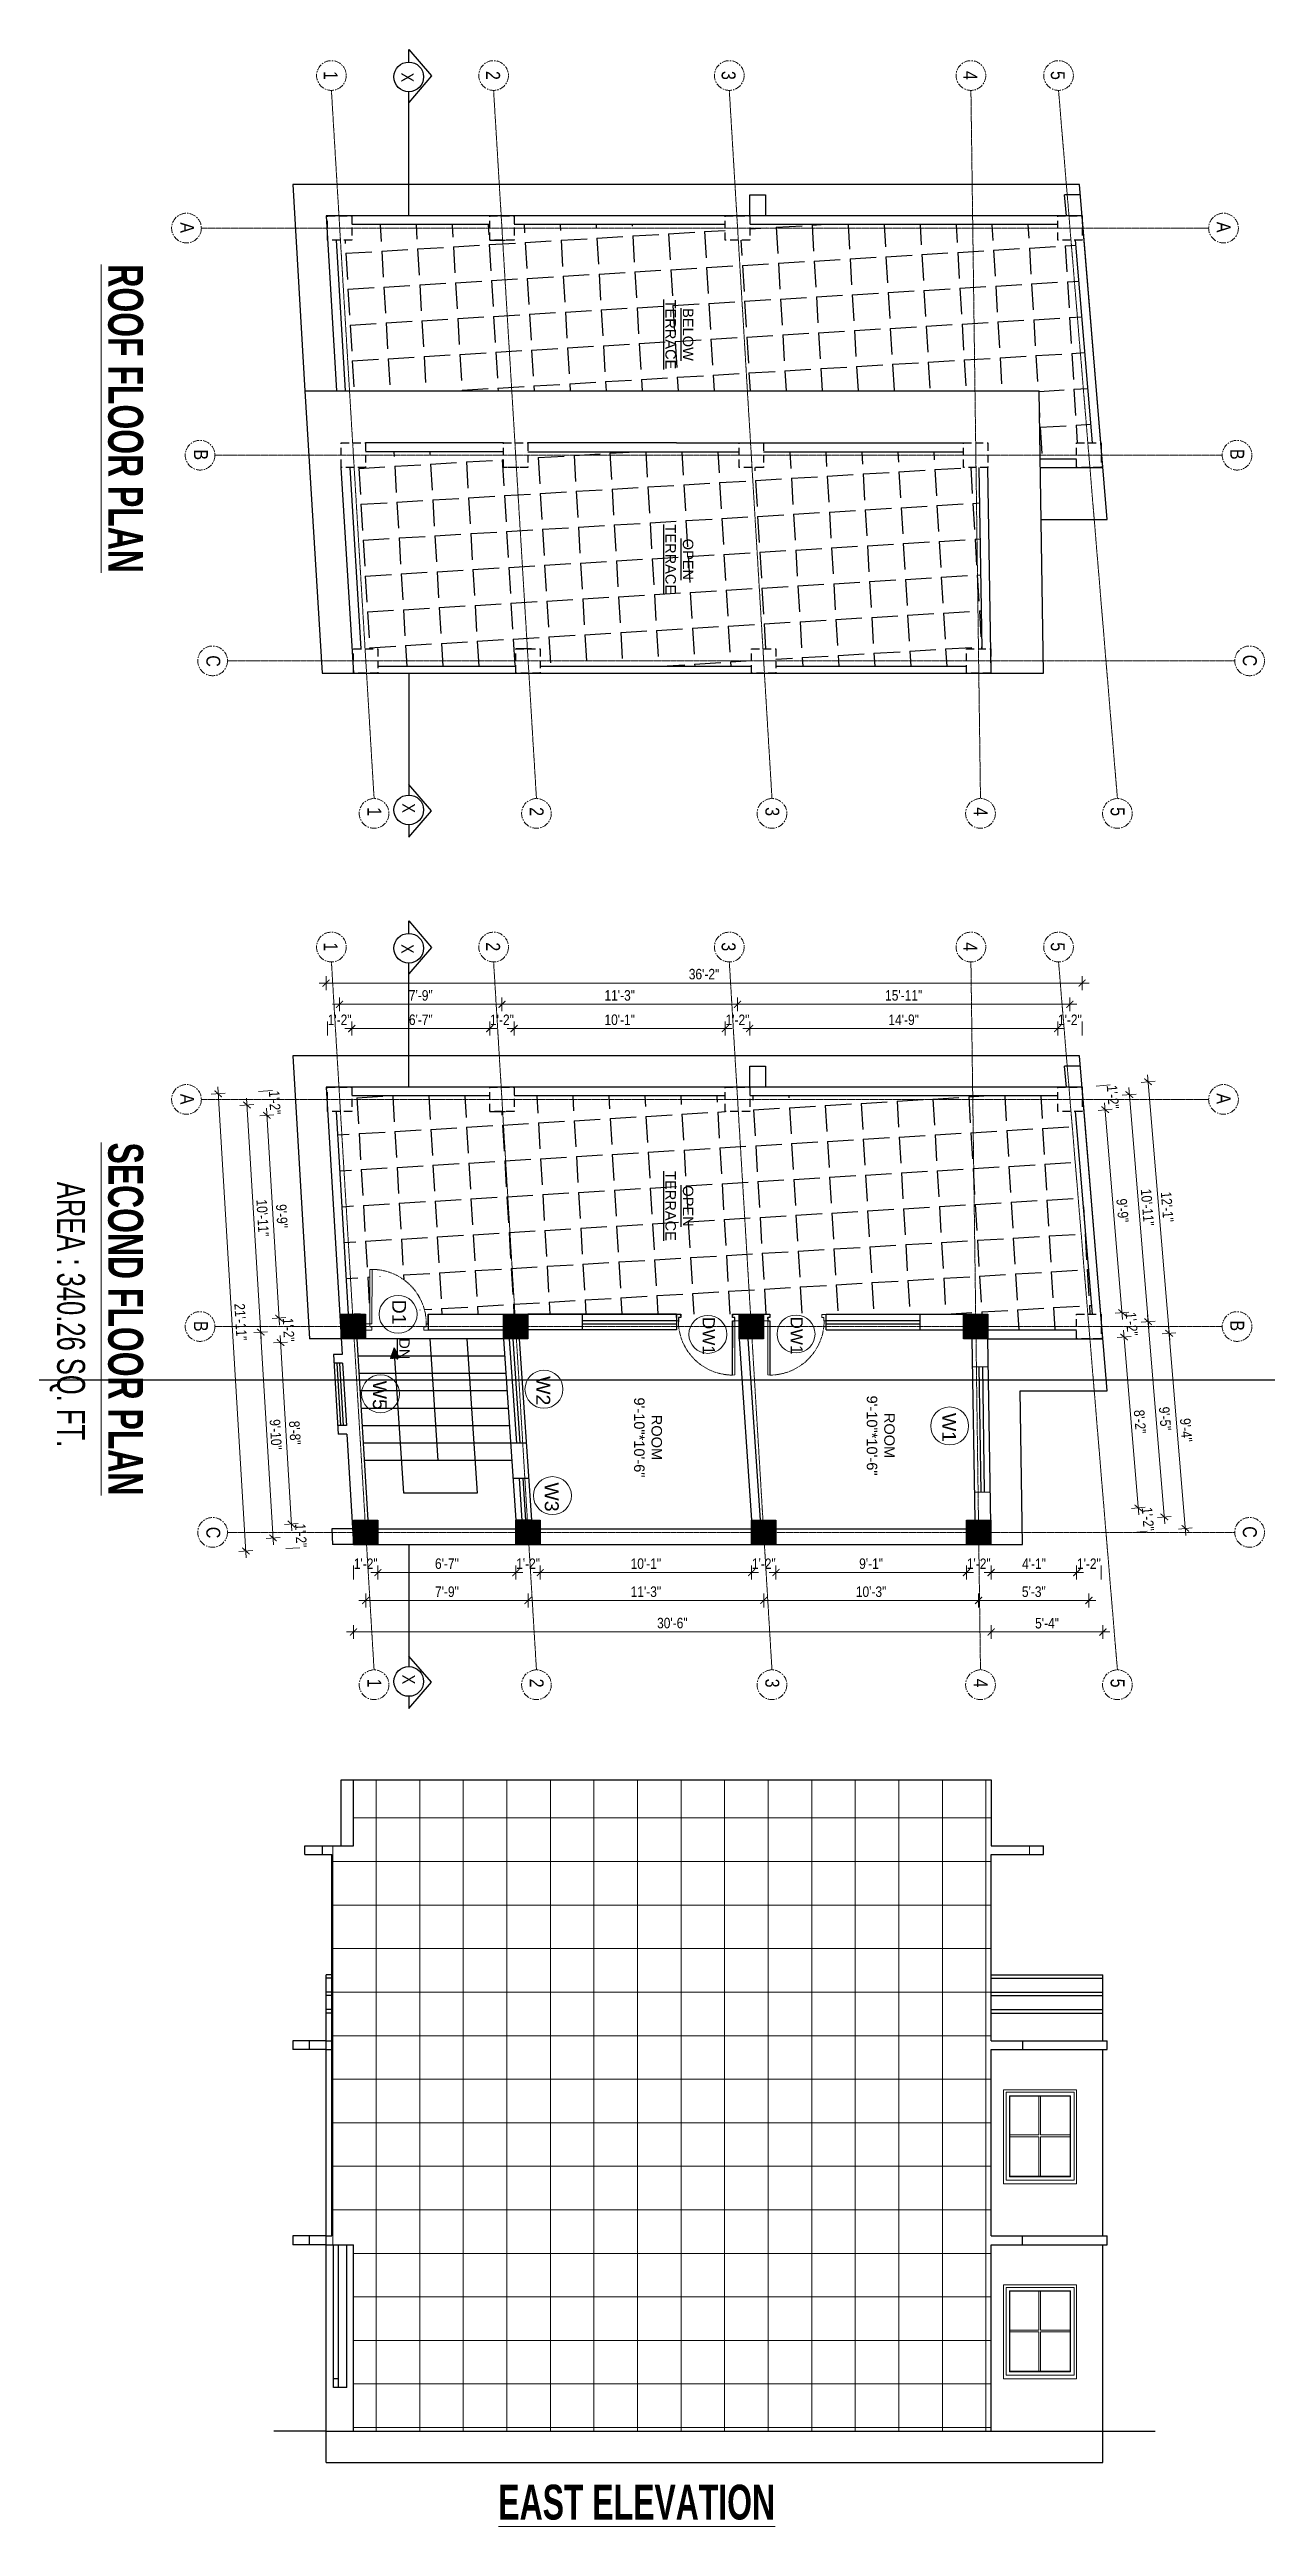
# Model space of a CAD drawing. Header units: inches. Extents: x -10117506 to -5032697, y -6529230 to -3253155.
# Drawn here: x -5061863 to -5061165, y -3256657 to -3255235 of the extents above; entities that cross this region are included whole.
import ezdxf

# ---------------------------------------------------------------- set-up
doc = ezdxf.new("R2010")
doc.units = ezdxf.units.IN
doc.header["$LTSCALE"] = 2
doc.header["$MEASUREMENT"] = 0
doc.header["$PDMODE"] = 34
for name, pattern in [('ACAD_ISO02W100', [15, 12, -3]), ('CENTER', [2, 1.25, -0.25, 0.25, -0.25]), ('HIDDEN', [0.375, 0.25, -0.125])]:
    doc.linetypes.add(name, pattern=pattern)
doc.layers.get('0').update_dxf_attribs({"linetype": 'CONTINUOUS'})
doc.layers.get('DEFPOINTS').update_dxf_attribs({"color": 141, "linetype": 'CONTINUOUS'})
doc.layers.add('A-Hatch', color=7, linetype='CONTINUOUS')
for name, color, linetype, lineweight in [('Annotate-Lite.w', 177, 'CONTINUOUS', 9), ('Annotations-Bold.w', 177, 'CONTINUOUS', 13), ('DIM 1-100', 4, 'CONTINUOUS', 13), ('Door-Window.w', 4, 'CONTINUOUS', 15), ('HATCH', 60, 'ACAD_ISO02W100', 13), ('TEXT', 181, 'CONTINUOUS', 25), ('Text-100.w', 254, 'CONTINUOUS', 9), ('window', 4, 'CONTINUOUS', 13)]:
    doc.layers.add(name, color=color, linetype=linetype, lineweight=lineweight)
doc.styles.add('ARAIL', font='ARIALN.TTF')
doc.styles.add('Arial', font='arial.ttf', dxfattribs={"width": 0.8, "height": 12})
doc.styles.add('arial.', font='arial.ttf')
doc.styles.add('gaurav', font='arial.ttf')
doc.styles.get("Standard").update_dxf_attribs({"font": 'ARIALN.TTF'})
doc.dimstyles.new('1 by 96', dxfattribs={"dimtxt": 6, "dimasz": 4, "dimexe": 4, "dimexo": 4, "dimgap": 2, "dimtad": 1, "dimdec": 0, "dimzin": 0, "dimdsep": 46, "dimlunit": 4, "dimtxsty": 'Standard', "dimblk": 'ARCHTICK', "dimcen": 0, "dimdle": 4, "dimadec": 0, "dimazin": 0, "dimtfac": 1, "dimtdec": 0, "dimtix": 1, "dimtofl": 0, "dimtmove": 1, "dimatfit": 3, "dimldrblk": 'ARCHTICK', "dimfxl": 4, "dimfxlon": 1, "dimtolj": 1, "dimtzin": 0, "dimlwd": -1, "dimlwe": -1, "dimarcsym": 0})
pattern_1 = [(273.45713447, (-1805671.68, -8303500.061), (20.587466465, 1.243724074), [15, -5.625]), (3.45713447, (-1805671.68, -8303500.061), (-1.243724074, 20.587466465), [15, -5.625])]

msp = doc.modelspace()

# ---------------------------------------------------------------- texts
at = {"layer": 'Annotate-Lite.w', "ltscale": 0.005, "rotation": 270, "style": 'gaurav'}
for s, insert, char_height, attachment_point in [('D1', (-5061657.8, -3255966.7), 8, 3), ('DW1', (-5061480.6, -3255962.3), 7, 1), ('DW1', (-5061430.1, -3255962.1), 7, 1), ('W2', (-5061575.1, -3255996.3), 8, 1), ('W5', (-5061668.9, -3255998.9), 8, 1), ('W1', (-5061342.1, -3256017.4), 8, 1), ('W3', (-5061570.2, -3256057.3), 8, 1)]:
    msp.add_mtext_dynamic_manual_height_columns(s, width=8, gutter_width=100, heights=[0], dxfattribs=dict(at, insert=insert, char_height=char_height, attachment_point=attachment_point))
at = {"layer": 'Annotations-Bold.w', "linetype": 'CENTER', "ltscale": 1.5, "char_height": 8, "attachment_point": 1, "rotation": 270, "style": 'ARAIL'}
for s, insert in [('1', (-5061697.1, -3255246.9)), ('2', (-5061603.9, -3255246.9)), ('3', (-5061468.7, -3255246.9)), ('4', (-5061330, -3255246.9)), ('5', (-5061279.7, -3255246.9)), ('A', (-5061779.5, -3255333.8)), ('A', (-5061184.5, -3255333.5)), ('B', (-5061771.6, -3255464.2)), ('B', (-5061176.7, -3255463.9)), ('C', (-5061764.5, -3255582.4)), ('C', (-5061169.5, -3255582.1)), ('1', (-5061672, -3255669.6)), ('2', (-5061578.9, -3255669.6)), ('3', (-5061443.6, -3255669.6)), ('4', (-5061324, -3255669.6)), ('5', (-5061245.4, -3255669.6)), ('1', (-5061697.1, -3255747.2)), ('2', (-5061603.9, -3255747.2)), ('3', (-5061468.7, -3255747.2)), ('4', (-5061330, -3255747.2)), ('5', (-5061279.7, -3255747.2)), ('A', (-5061779.5, -3255834.2)), ('A', (-5061184.5, -3255833.9)), ('B', (-5061771.6, -3255964.6)), ('B', (-5061176.7, -3255964.3)), ('C', (-5061764.5, -3256082.8)), ('C', (-5061169.5, -3256082.5)), ('1', (-5061672, -3256170)), ('2', (-5061578.9, -3256170)), ('3', (-5061443.6, -3256170)), ('4', (-5061324, -3256170)), ('5', (-5061245.4, -3256170))]:
    msp.add_mtext_dynamic_manual_height_columns(s, width=6.539, gutter_width=100, heights=[0], dxfattribs=dict(at, insert=insert))
at = {"layer": 'TEXT', "char_height": 7.2, "rotation": 270, "style": 'ARAIL'}
for insert, attachment_point in [((-5061653.4, -3255253.3), 3), ((-5061652.8, -3255667.4), 1), ((-5061653.4, -3255753.7), 3), ((-5061652.8, -3256167.7), 1)]:
    msp.add_mtext_dynamic_manual_height_columns('X', width=125.465, gutter_width=90, heights=[0], dxfattribs=dict(at, insert=insert, attachment_point=attachment_point))
at = {"layer": 'TEXT', "lineweight": -2, "char_height": 6, "width": 127.506, "attachment_point": 5, "rotation": 270, "style": 'arial.'}
for s, insert in [('{\\LBELOW \\PTERRACE}', (-5061501, -3255398.2)), ('{\\LOPEN \\PTERRACE}', (-5061501, -3255527.3)), ('{\\LOPEN \\PTERRACE}', (-5061501, -3255898.6)), ('{\\LDN}', (-5061658.8, -3255980.6))]:
    msp.add_mtext(s, dxfattribs=dict(at, insert=insert))
at = {"layer": 'TEXT', "lineweight": -2, "char_height": 6, "attachment_point": 5, "rotation": 270, "style": 'arial.'}
for insert in [(-5061519, -3256031.5), (-5061385.4, -3256030.4)]:
    msp.add_mtext_dynamic_manual_height_columns('ROOM\\P9\'-10"*10\'-6"', width=45.731, gutter_width=30, heights=[0], dxfattribs=dict(at, insert=insert))
at = {"layer": 'Text-100.w', "char_height": 20, "attachment_point": 2, "rotation": 270, "style": 'Arial'}
for s, insert, width in [('\\A1;{\\fArial Narrow|b1|i0|c0|p34;\\LROOF FLOOR PLAN}', (-5061808.8, -3255446.5), 213.004), ('\\A1;{\\fArial Narrow|b1|i0|c0|p34;\\L SECOND FLOOR PLAN\\P\\fArial Narrow|b0|i0|c0|p34;\\H0.8x;\\lAREA : 340.26 SQ. FT.\\H1.02306x; }', (-5061808.8, -3255960.9), 253.22)]:
    msp.add_mtext(s, dxfattribs=dict(at, insert=insert, width=width))
at = {"layer": 'Text-100.w', "insert": (-5061528, -3256632.8), "char_height": 20, "width": 569.102, "attachment_point": 2, "style": 'Arial'}
msp.add_mtext('\\A1;{\\fArial Narrow|b1|i0|c0|p34;\\L EAST ELEVATION}', dxfattribs=at)

# ---------------------------------------------------------------- blocks, each defined once
blk = doc.blocks.new('3-0')
at = {"ltscale": 3}
for p, q in [((11063, 10097.7), (11066, 10099.9)), ((11066, 10099.9), (11066.7, 10098.9)), ((11063, 10097.7), (11064.5, 10095.7)), ((11066, 10096.8), (11064.5, 10095.7)), ((11065.3, 10097.8), (11066.7, 10098.9)), ((11066, 10096.8), (11065.3, 10097.8)), ((11085.5, 10074.1), (11110.3, 10093)), ((11086.2, 10073.2), (11111, 10092)), ((11111, 10092), (11110.3, 10093)), ((11084, 10073), (11082.6, 10071.9)), ((11082.6, 10071.9), (11084.8, 10069)), ((11084, 10073), (11084.8, 10072)), ((11084.8, 10072), (11086.2, 10073.2)), ((11086.2, 10073.2), (11085.5, 10074.1)), ((11087.7, 10071.2), (11086.2, 10073.2)), ((11084.8, 10069), (11087.7, 10071.2))]:
    blk.add_line(p, q, dxfattribs=at)
at = {"layer": 'Door-Window.w', "color": 9, "linetype": 'HIDDEN', "lineweight": 18}
blk.add_arc((11085.5, 10074.1), 31.2, 37.1906, 127.1465, dxfattribs=at)
blk = doc.blocks.new('_ArchTick')
at = {"color": 0, "linetype": 'ByBlock', "const_width": 0.15}
blk.add_lwpolyline([(-0.5, -0.5), (0.5, 0.5)], dxfattribs=at)
blk = doc.blocks.new('*D2009')
at = {"layer": 'DEFPOINTS', "color": 0, "ltscale": 0.5, "transparency": 16777216}
for p in [(-5061269.8, -3255830.4), (-5061231.9, -3255827.3), (-5061257.8, -3255974.8)]:
    blk.add_point(p, dxfattribs=at)
at = {"layer": 'DIM 1-100', "color": 0, "ltscale": 0.5, "transparency": 16777216}
for p, q in [((-5061219.5, -3255975.7), (-5061232.2, -3255823.3)), ((-5061235.8, -3255827.6), (-5061227.9, -3255826.9)), ((-5061223.8, -3255972), (-5061215.9, -3255971.4))]:
    blk.add_line(p, q, dxfattribs=at)
at = {"layer": 'DIM 1-100', "color": 0, "ltscale": 0.5, "transparency": 16777216, "xscale": 4, "yscale": 4, "zscale": 4}
for p, rotation in [((-5061231.9, -3255827.3), 94.75152698519135), ((-5061219.8, -3255971.7), 274.7515269851913)]:
    blk.add_blockref('_ArchTick', p, dxfattribs=dict(at, rotation=rotation))
at = {"layer": 'DIM 1-100', "color": 0, "ltscale": 0.5, "transparency": 16777216, "insert": (-5061220.9, -3255899.1), "char_height": 6, "attachment_point": 5, "rotation": 274.7515}
blk.add_mtext('\\A1;12\'-1"', dxfattribs=at)
blk = doc.blocks.new('*D2010')
at = {"layer": 'DEFPOINTS', "color": 0, "ltscale": 0.5, "transparency": 16777216}
for p in [(-5061258.9, -3255960.8), (-5061257.8, -3255974.8), (-5061245.7, -3255973.8)]:
    blk.add_point(p, dxfattribs=at)
at = {"layer": 'DIM 1-100', "color": 0, "ltscale": 0.5, "transparency": 16777216}
for p, q in [((-5061250.8, -3255960.2), (-5061242.9, -3255959.5)), ((-5061249.7, -3255974.2), (-5061241.7, -3255973.5))]:
    blk.add_line(p, q, dxfattribs=at)
at = {"layer": 'DIM 1-100', "color": 0, "ltscale": 0.5, "transparency": 16777216, "insert": (-5061241.3, -3255966.4), "char_height": 6, "attachment_point": 5, "rotation": 274.7515}
blk.add_mtext('\\A1;1\'-2"', dxfattribs=at)
blk = doc.blocks.new('*D2011')
at = {"layer": 'DEFPOINTS', "color": 0, "ltscale": 0.5, "transparency": 16777216}
for p in [(-5061269.8, -3255844.4), (-5061256.5, -3255843.3), (-5061258.9, -3255960.8)]:
    blk.add_point(p, dxfattribs=at)
at = {"layer": 'DIM 1-100', "color": 0, "ltscale": 0.5, "transparency": 16777216}
for p, q in [((-5061246.5, -3255963.8), (-5061256.9, -3255839.3)), ((-5061260.5, -3255843.7), (-5061252.5, -3255843)), ((-5061250.8, -3255960.2), (-5061242.9, -3255959.5))]:
    blk.add_line(p, q, dxfattribs=at)
at = {"layer": 'DIM 1-100', "color": 0, "ltscale": 0.5, "transparency": 16777216, "xscale": 4, "yscale": 4, "zscale": 4}
for p, rotation in [((-5061256.5, -3255843.3), 94.75152700433647), ((-5061246.8, -3255959.8), 274.7515270043364)]:
    blk.add_blockref('_ArchTick', p, dxfattribs=dict(at, rotation=rotation))
at = {"layer": 'DIM 1-100', "color": 0, "ltscale": 0.5, "transparency": 16777216, "insert": (-5061246.6, -3255901.2), "char_height": 6, "attachment_point": 5, "rotation": 274.7515}
blk.add_mtext('\\A1;9\'-9"', dxfattribs=at)
blk = doc.blocks.new('*D2012')
at = {"layer": 'DEFPOINTS', "color": 0, "ltscale": 0.5, "transparency": 16777216}
for p in [(-5061269.8, -3255830.4), (-5061257.7, -3255829.4), (-5061269.8, -3255844.4)]:
    blk.add_point(p, dxfattribs=at)
at = {"layer": 'DIM 1-100', "color": 0, "ltscale": 0.5, "transparency": 16777216}
for p, q in [((-5061261.7, -3255829.7), (-5061253.7, -3255829.1)), ((-5061260.5, -3255843.7), (-5061252.5, -3255843))]:
    blk.add_line(p, q, dxfattribs=at)
at = {"layer": 'DIM 1-100', "color": 0, "ltscale": 0.5, "transparency": 16777216, "insert": (-5061252.1, -3255836), "char_height": 6, "attachment_point": 5, "rotation": 274.7515}
blk.add_mtext('\\A1;1\'-2"', dxfattribs=at)
blk = doc.blocks.new('*D2013')
at = {"layer": 'DEFPOINTS', "color": 0, "ltscale": 0.5, "transparency": 16777216}
for p in [(-5061276.8, -3255837.4), (-5061265.9, -3255967.8), (-5061231.9, -3255965)]:
    blk.add_point(p, dxfattribs=at)
at = {"layer": 'DIM 1-100', "color": 0, "ltscale": 0.5, "transparency": 16777216}
for p, q in [((-5061246.7, -3255834.9), (-5061238.7, -3255834.3)), ((-5061243, -3255830.6), (-5061231.5, -3255969)), ((-5061235.9, -3255965.3), (-5061227.9, -3255964.7))]:
    blk.add_line(p, q, dxfattribs=at)
at = {"layer": 'DIM 1-100', "color": 0, "ltscale": 0.5, "transparency": 16777216, "xscale": 4, "yscale": 4, "zscale": 4}
for p, rotation in [((-5061242.7, -3255834.6), 94.75152698525801), ((-5061231.9, -3255965), 274.751526985258)]:
    blk.add_blockref('_ArchTick', p, dxfattribs=dict(at, rotation=rotation))
at = {"layer": 'DIM 1-100', "color": 0, "ltscale": 0.5, "transparency": 16777216, "insert": (-5061232.3, -3255899.4), "char_height": 6, "attachment_point": 5, "rotation": 274.7515}
blk.add_mtext('\\A1;10\'-11"', dxfattribs=at)
blk = doc.blocks.new('*D2014')
at = {"layer": 'DEFPOINTS', "color": 0, "ltscale": 0.5, "transparency": 16777216}
for p in [(-5061283.8, -3255796.7), (-5061283.8, -3255830.4), (-5061269.8, -3255830.4)]:
    blk.add_point(p, dxfattribs=at)
at = {"layer": 'DIM 1-100', "color": 0, "ltscale": 0.5, "transparency": 16777216}
for p, q in [((-5061283.8, -3255800.7), (-5061283.8, -3255792.7)), ((-5061269.8, -3255800.7), (-5061269.8, -3255792.7))]:
    blk.add_line(p, q, dxfattribs=at)
at = {"layer": 'DIM 1-100', "color": 0, "ltscale": 0.5, "transparency": 16777216, "insert": (-5061276.8, -3255791.7), "char_height": 6, "attachment_point": 5}
blk.add_mtext('\\A1;1\'-2"', dxfattribs=at)
blk = doc.blocks.new('*D2015')
at = {"layer": 'DEFPOINTS', "color": 0, "ltscale": 0.5, "transparency": 16777216}
for p in [(-5061460.6, -3255796.7), (-5061460.6, -3255830.4), (-5061283.8, -3255830.4)]:
    blk.add_point(p, dxfattribs=at)
at = {"layer": 'DIM 1-100', "color": 0, "ltscale": 0.5, "transparency": 16777216}
for p, q in [((-5061279.8, -3255796.7), (-5061464.6, -3255796.7)), ((-5061460.6, -3255800.7), (-5061460.6, -3255792.7)), ((-5061283.8, -3255800.7), (-5061283.8, -3255792.7))]:
    blk.add_line(p, q, dxfattribs=at)
at = {"layer": 'DIM 1-100', "color": 0, "ltscale": 0.5, "transparency": 16777216, "xscale": 4, "yscale": 4, "zscale": 4, "rotation": 180}
blk.add_blockref('_ArchTick', (-5061460.6, -3255796.7), dxfattribs=at)
at = {"layer": 'DIM 1-100', "color": 0, "ltscale": 0.5, "transparency": 16777216, "xscale": 4, "yscale": 4, "zscale": 4}
blk.add_blockref('_ArchTick', (-5061283.8, -3255796.7), dxfattribs=at)
at = {"layer": 'DIM 1-100', "color": 0, "ltscale": 0.5, "transparency": 16777216, "insert": (-5061372.2, -3255791.7), "char_height": 6, "attachment_point": 5}
blk.add_mtext('\\A1;14\'-9"', dxfattribs=at)
blk = doc.blocks.new('*D2016')
at = {"layer": 'DEFPOINTS', "color": 0, "ltscale": 0.5, "transparency": 16777216}
for p in [(-5061474.6, -3255796.7), (-5061474.6, -3255830.4), (-5061460.6, -3255830.4)]:
    blk.add_point(p, dxfattribs=at)
at = {"layer": 'DIM 1-100', "color": 0, "ltscale": 0.5, "transparency": 16777216}
for p, q in [((-5061474.6, -3255800.7), (-5061474.6, -3255792.7)), ((-5061460.6, -3255800.7), (-5061460.6, -3255792.7))]:
    blk.add_line(p, q, dxfattribs=at)
at = {"layer": 'DIM 1-100', "color": 0, "ltscale": 0.5, "transparency": 16777216, "insert": (-5061467.6, -3255791.7), "char_height": 6, "attachment_point": 5}
blk.add_mtext('\\A1;1\'-2"', dxfattribs=at)
blk = doc.blocks.new('*D2017')
at = {"layer": 'DEFPOINTS', "color": 0, "ltscale": 0.5, "transparency": 16777216}
for p in [(-5061595.8, -3255796.7), (-5061595.8, -3255830.4), (-5061474.6, -3255830.4)]:
    blk.add_point(p, dxfattribs=at)
at = {"layer": 'DIM 1-100', "color": 0, "ltscale": 0.5, "transparency": 16777216}
for p, q in [((-5061470.6, -3255796.7), (-5061599.8, -3255796.7)), ((-5061595.8, -3255800.7), (-5061595.8, -3255792.7)), ((-5061474.6, -3255800.7), (-5061474.6, -3255792.7))]:
    blk.add_line(p, q, dxfattribs=at)
at = {"layer": 'DIM 1-100', "color": 0, "ltscale": 0.5, "transparency": 16777216, "xscale": 4, "yscale": 4, "zscale": 4, "rotation": 180}
blk.add_blockref('_ArchTick', (-5061595.8, -3255796.7), dxfattribs=at)
at = {"layer": 'DIM 1-100', "color": 0, "ltscale": 0.5, "transparency": 16777216, "xscale": 4, "yscale": 4, "zscale": 4}
blk.add_blockref('_ArchTick', (-5061474.6, -3255796.7), dxfattribs=at)
at = {"layer": 'DIM 1-100', "color": 0, "ltscale": 0.5, "transparency": 16777216, "insert": (-5061535.2, -3255791.7), "char_height": 6, "attachment_point": 5}
blk.add_mtext('\\A1;10\'-1"', dxfattribs=at)
blk = doc.blocks.new('*D2018')
at = {"layer": 'DEFPOINTS', "color": 0, "ltscale": 0.5, "transparency": 16777216}
for p in [(-5061609.8, -3255796.7), (-5061609.8, -3255830.4), (-5061595.8, -3255830.4)]:
    blk.add_point(p, dxfattribs=at)
at = {"layer": 'DIM 1-100', "color": 0, "ltscale": 0.5, "transparency": 16777216}
for p, q in [((-5061609.8, -3255800.7), (-5061609.8, -3255792.7)), ((-5061595.8, -3255800.7), (-5061595.8, -3255792.7))]:
    blk.add_line(p, q, dxfattribs=at)
at = {"layer": 'DIM 1-100', "color": 0, "ltscale": 0.5, "transparency": 16777216, "insert": (-5061602.8, -3255791.7), "char_height": 6, "attachment_point": 5}
blk.add_mtext('\\A1;1\'-2"', dxfattribs=at)
blk = doc.blocks.new('*D2019')
at = {"layer": 'DEFPOINTS', "color": 0, "ltscale": 0.5, "transparency": 16777216}
for p in [(-5061689, -3255796.7), (-5061689, -3255830.4), (-5061609.8, -3255830.4)]:
    blk.add_point(p, dxfattribs=at)
at = {"layer": 'DIM 1-100', "color": 0, "ltscale": 0.5, "transparency": 16777216}
for p, q in [((-5061605.8, -3255796.7), (-5061693, -3255796.7)), ((-5061689, -3255800.7), (-5061689, -3255792.7)), ((-5061609.8, -3255800.7), (-5061609.8, -3255792.7))]:
    blk.add_line(p, q, dxfattribs=at)
at = {"layer": 'DIM 1-100', "color": 0, "ltscale": 0.5, "transparency": 16777216, "xscale": 4, "yscale": 4, "zscale": 4, "rotation": 180}
blk.add_blockref('_ArchTick', (-5061689, -3255796.7), dxfattribs=at)
at = {"layer": 'DIM 1-100', "color": 0, "ltscale": 0.5, "transparency": 16777216, "xscale": 4, "yscale": 4, "zscale": 4}
blk.add_blockref('_ArchTick', (-5061609.8, -3255796.7), dxfattribs=at)
at = {"layer": 'DIM 1-100', "color": 0, "ltscale": 0.5, "transparency": 16777216, "insert": (-5061649.4, -3255791.7), "char_height": 6, "attachment_point": 5}
blk.add_mtext('\\A1;6\'-7"', dxfattribs=at)
blk = doc.blocks.new('*D2020')
at = {"layer": 'DEFPOINTS', "color": 0, "ltscale": 0.5, "transparency": 16777216}
for p in [(-5061703, -3255796.7), (-5061703, -3255830.4), (-5061689, -3255830.4)]:
    blk.add_point(p, dxfattribs=at)
at = {"layer": 'DIM 1-100', "color": 0, "ltscale": 0.5, "transparency": 16777216}
for p, q in [((-5061703, -3255800.7), (-5061703, -3255792.7)), ((-5061689, -3255800.7), (-5061689, -3255792.7))]:
    blk.add_line(p, q, dxfattribs=at)
at = {"layer": 'DIM 1-100', "color": 0, "ltscale": 0.5, "transparency": 16777216, "insert": (-5061696, -3255791.7), "char_height": 6, "attachment_point": 5}
blk.add_mtext('\\A1;1\'-2"', dxfattribs=at)
blk = doc.blocks.new('*D2021')
at = {"layer": 'DEFPOINTS', "color": 0, "ltscale": 0.5, "transparency": 16777216}
for p in [(-5061602.8, -3255782.8), (-5061696, -3255837.4), (-5061602.8, -3255837.4)]:
    blk.add_point(p, dxfattribs=at)
at = {"layer": 'DIM 1-100', "color": 0, "ltscale": 0.5, "transparency": 16777216}
for p, q in [((-5061700, -3255782.8), (-5061598.8, -3255782.8)), ((-5061696, -3255786.8), (-5061696, -3255778.8)), ((-5061602.8, -3255786.8), (-5061602.8, -3255778.8))]:
    blk.add_line(p, q, dxfattribs=at)
at = {"layer": 'DIM 1-100', "color": 0, "ltscale": 0.5, "transparency": 16777216, "xscale": 4, "yscale": 4, "zscale": 4, "rotation": 180}
blk.add_blockref('_ArchTick', (-5061696, -3255782.8), dxfattribs=at)
at = {"layer": 'DIM 1-100', "color": 0, "ltscale": 0.5, "transparency": 16777216, "xscale": 4, "yscale": 4, "zscale": 4}
blk.add_blockref('_ArchTick', (-5061602.8, -3255782.8), dxfattribs=at)
at = {"layer": 'DIM 1-100', "color": 0, "ltscale": 0.5, "transparency": 16777216, "insert": (-5061649.4, -3255777.7), "char_height": 6, "attachment_point": 5}
blk.add_mtext('\\A1;7\'-9"', dxfattribs=at)
blk = doc.blocks.new('*D2022')
at = {"layer": 'DEFPOINTS', "color": 0, "ltscale": 0.5, "transparency": 16777216}
for p in [(-5061467.6, -3255782.8), (-5061602.8, -3255837.4), (-5061467.6, -3255837.4)]:
    blk.add_point(p, dxfattribs=at)
at = {"layer": 'DIM 1-100', "color": 0, "ltscale": 0.5, "transparency": 16777216}
for p, q in [((-5061606.8, -3255782.8), (-5061463.6, -3255782.8)), ((-5061602.8, -3255786.8), (-5061602.8, -3255778.8)), ((-5061467.6, -3255786.8), (-5061467.6, -3255778.8))]:
    blk.add_line(p, q, dxfattribs=at)
at = {"layer": 'DIM 1-100', "color": 0, "ltscale": 0.5, "transparency": 16777216, "xscale": 4, "yscale": 4, "zscale": 4, "rotation": 180}
blk.add_blockref('_ArchTick', (-5061602.8, -3255782.8), dxfattribs=at)
at = {"layer": 'DIM 1-100', "color": 0, "ltscale": 0.5, "transparency": 16777216, "xscale": 4, "yscale": 4, "zscale": 4}
blk.add_blockref('_ArchTick', (-5061467.6, -3255782.8), dxfattribs=at)
at = {"layer": 'DIM 1-100', "color": 0, "ltscale": 0.5, "transparency": 16777216, "insert": (-5061535.2, -3255777.7), "char_height": 6, "attachment_point": 5}
blk.add_mtext('\\A1;11\'-3"', dxfattribs=at)
blk = doc.blocks.new('*D2023')
at = {"layer": 'DEFPOINTS', "color": 0, "ltscale": 0.5, "transparency": 16777216}
for p in [(-5061276.8, -3255782.8), (-5061467.6, -3255837.4), (-5061276.8, -3255837.4)]:
    blk.add_point(p, dxfattribs=at)
at = {"layer": 'DIM 1-100', "color": 0, "ltscale": 0.5, "transparency": 16777216}
for p, q in [((-5061471.6, -3255782.8), (-5061272.8, -3255782.8)), ((-5061467.6, -3255786.8), (-5061467.6, -3255778.8)), ((-5061276.8, -3255786.8), (-5061276.8, -3255778.8))]:
    blk.add_line(p, q, dxfattribs=at)
at = {"layer": 'DIM 1-100', "color": 0, "ltscale": 0.5, "transparency": 16777216, "xscale": 4, "yscale": 4, "zscale": 4, "rotation": 180}
blk.add_blockref('_ArchTick', (-5061467.6, -3255782.8), dxfattribs=at)
at = {"layer": 'DIM 1-100', "color": 0, "ltscale": 0.5, "transparency": 16777216, "xscale": 4, "yscale": 4, "zscale": 4}
blk.add_blockref('_ArchTick', (-5061276.8, -3255782.8), dxfattribs=at)
at = {"layer": 'DIM 1-100', "color": 0, "ltscale": 0.5, "transparency": 16777216, "insert": (-5061372.2, -3255777.7), "char_height": 6, "attachment_point": 5}
blk.add_mtext('\\A1;15\'-11"', dxfattribs=at)
blk = doc.blocks.new('*D2024')
at = {"layer": 'DEFPOINTS', "color": 0, "ltscale": 0.5, "transparency": 16777216}
for p in [(-5061703.8, -3255770.6), (-5061703.8, -3255830.4), (-5061269.8, -3255830.4)]:
    blk.add_point(p, dxfattribs=at)
at = {"layer": 'DIM 1-100', "color": 0, "ltscale": 0.5, "transparency": 16777216}
for p, q in [((-5061703.8, -3255774.6), (-5061703.8, -3255766.6)), ((-5061269.8, -3255774.6), (-5061269.8, -3255766.6)), ((-5061265.8, -3255770.6), (-5061707.8, -3255770.6))]:
    blk.add_line(p, q, dxfattribs=at)
at = {"layer": 'DIM 1-100', "color": 0, "ltscale": 0.5, "transparency": 16777216, "xscale": 4, "yscale": 4, "zscale": 4, "rotation": 180}
blk.add_blockref('_ArchTick', (-5061703.8, -3255770.6), dxfattribs=at)
at = {"layer": 'DIM 1-100', "color": 0, "ltscale": 0.5, "transparency": 16777216, "xscale": 4, "yscale": 4, "zscale": 4}
blk.add_blockref('_ArchTick', (-5061269.8, -3255770.6), dxfattribs=at)
at = {"layer": 'DIM 1-100', "color": 0, "ltscale": 0.5, "transparency": 16777216, "insert": (-5061486.8, -3255765.5), "char_height": 6, "attachment_point": 5}
blk.add_mtext('\\A1;36\'-2"', dxfattribs=at)
blk = doc.blocks.new('*D1894')
at = {"layer": 'DEFPOINTS', "color": 0, "ltscale": 0.5, "transparency": 16777216}
for p in [(-5061703.8, -3255830.4), (-5061737.8, -3255846.5), (-5061703, -3255844.4)]:
    blk.add_point(p, dxfattribs=at)
at = {"layer": 'DIM 1-100', "color": 0, "ltscale": 0.5, "transparency": 16777216}
for p, q in [((-5061734.6, -3255832.3), (-5061742.6, -3255832.8)), ((-5061733.8, -3255846.3), (-5061741.8, -3255846.8))]:
    blk.add_line(p, q, dxfattribs=at)
at = {"layer": 'DIM 1-100', "color": 0, "ltscale": 0.5, "transparency": 16777216, "insert": (-5061733.2, -3255839.2), "char_height": 6, "attachment_point": 5, "rotation": 273.4431}
blk.add_mtext('\\A1;1\'-2"', dxfattribs=at)
blk = doc.blocks.new('*D1895')
at = {"layer": 'DEFPOINTS', "color": 0, "ltscale": 0.5, "transparency": 16777216}
for p in [(-5061703, -3255844.4), (-5061730.8, -3255963), (-5061695.1, -3255960.8)]:
    blk.add_point(p, dxfattribs=at)
at = {"layer": 'DIM 1-100', "color": 0, "ltscale": 0.5, "transparency": 16777216}
for p, q in [((-5061733.8, -3255846.3), (-5061741.8, -3255846.8)), ((-5061738, -3255842.5), (-5061730.5, -3255967)), ((-5061726.8, -3255962.7), (-5061734.8, -3255963.2))]:
    blk.add_line(p, q, dxfattribs=at)
at = {"layer": 'DIM 1-100', "color": 0, "ltscale": 0.5, "transparency": 16777216, "xscale": 4, "yscale": 4, "zscale": 4}
for p, rotation in [((-5061737.8, -3255846.5), 93.44314895795623), ((-5061730.8, -3255963), 273.4431489579562)]:
    blk.add_blockref('_ArchTick', p, dxfattribs=dict(at, rotation=rotation))
at = {"layer": 'DIM 1-100', "color": 0, "ltscale": 0.5, "transparency": 16777216, "insert": (-5061729.2, -3255904.4), "char_height": 6, "attachment_point": 5, "rotation": 273.4431}
blk.add_mtext('\\A1;9\'-9"', dxfattribs=at)
blk = doc.blocks.new('*D1896')
at = {"layer": 'DEFPOINTS', "color": 0, "ltscale": 0.5, "transparency": 16777216}
for p in [(-5061695.1, -3255960.8), (-5061729.9, -3255977), (-5061695.1, -3255974.9)]:
    blk.add_point(p, dxfattribs=at)
at = {"layer": 'DIM 1-100', "color": 0, "ltscale": 0.5, "transparency": 16777216}
for p, q in [((-5061726.8, -3255962.7), (-5061734.8, -3255963.2)), ((-5061725.9, -3255976.8), (-5061733.9, -3255977.2))]:
    blk.add_line(p, q, dxfattribs=at)
at = {"layer": 'DIM 1-100', "color": 0, "ltscale": 0.5, "transparency": 16777216, "insert": (-5061725.3, -3255969.7), "char_height": 6, "attachment_point": 5, "rotation": 273.4431}
blk.add_mtext('\\A1;1\'-2"', dxfattribs=at)
blk = doc.blocks.new('*D1897')
at = {"layer": 'DEFPOINTS', "color": 0, "ltscale": 0.5, "transparency": 16777216}
for p in [(-5061695.1, -3255974.9), (-5061723.7, -3256081.2), (-5061688, -3256079)]:
    blk.add_point(p, dxfattribs=at)
at = {"layer": 'DIM 1-100', "color": 0, "ltscale": 0.5, "transparency": 16777216}
for p, q in [((-5061725.9, -3255976.8), (-5061733.9, -3255977.2)), ((-5061730.2, -3255973), (-5061723.4, -3256085.1)), ((-5061719.7, -3256080.9), (-5061727.6, -3256081.4))]:
    blk.add_line(p, q, dxfattribs=at)
at = {"layer": 'DIM 1-100', "color": 0, "ltscale": 0.5, "transparency": 16777216, "xscale": 4, "yscale": 4, "zscale": 4}
for p, rotation in [((-5061729.9, -3255977), 93.44314895795623), ((-5061723.7, -3256081.2), 273.4431489579562)]:
    blk.add_blockref('_ArchTick', p, dxfattribs=dict(at, rotation=rotation))
at = {"layer": 'DIM 1-100', "color": 0, "ltscale": 0.5, "transparency": 16777216, "insert": (-5061721.7, -3256028.8), "char_height": 6, "attachment_point": 5, "rotation": 273.4431}
blk.add_mtext('\\A1;8\'-8"', dxfattribs=at)
blk = doc.blocks.new('*D1898')
at = {"layer": 'DEFPOINTS', "color": 0, "ltscale": 0.5, "transparency": 16777216}
for p in [(-5061688, -3256079), (-5061722.8, -3256095.1), (-5061688, -3256093)]:
    blk.add_point(p, dxfattribs=at)
at = {"layer": 'DIM 1-100', "color": 0, "ltscale": 0.5, "transparency": 16777216}
for p, q in [((-5061719.7, -3256080.9), (-5061727.6, -3256081.4)), ((-5061718.8, -3256094.9), (-5061726.8, -3256095.3))]:
    blk.add_line(p, q, dxfattribs=at)
at = {"layer": 'DIM 1-100', "color": 0, "ltscale": 0.5, "transparency": 16777216, "insert": (-5061718.2, -3256087.8), "char_height": 6, "attachment_point": 5, "rotation": 273.4431}
blk.add_mtext('\\A1;1\'-2"', dxfattribs=at)
blk = doc.blocks.new('*D1899')
at = {"layer": 'DEFPOINTS', "color": 0, "ltscale": 0.5, "transparency": 16777216}
for p in [(-5061696, -3255837.4), (-5061688.1, -3255967.8), (-5061741.3, -3255971)]:
    blk.add_point(p, dxfattribs=at)
at = {"layer": 'DIM 1-100', "color": 0, "ltscale": 0.5, "transparency": 16777216}
for p, q in [((-5061745.2, -3255840.4), (-5061753.2, -3255840.9)), ((-5061749.4, -3255836.6), (-5061741.1, -3255975)), ((-5061737.3, -3255970.8), (-5061745.3, -3255971.3))]:
    blk.add_line(p, q, dxfattribs=at)
at = {"layer": 'DIM 1-100', "color": 0, "ltscale": 0.5, "transparency": 16777216, "xscale": 4, "yscale": 4, "zscale": 4}
for p, rotation in [((-5061749.2, -3255840.6), 93.44314890062253), ((-5061741.3, -3255971), 273.4431489006225)]:
    blk.add_blockref('_ArchTick', p, dxfattribs=dict(at, rotation=rotation))
at = {"layer": 'DIM 1-100', "color": 0, "ltscale": 0.5, "transparency": 16777216, "insert": (-5061740.2, -3255905.5), "char_height": 6, "attachment_point": 5, "rotation": 273.4431}
blk.add_mtext('\\A1;10\'-11"', dxfattribs=at)
blk = doc.blocks.new('*D1900')
at = {"layer": 'DEFPOINTS', "color": 0, "ltscale": 0.5, "transparency": 16777216}
for p in [(-5061688.1, -3255967.8), (-5061734.2, -3256089.2), (-5061681, -3256086)]:
    blk.add_point(p, dxfattribs=at)
at = {"layer": 'DIM 1-100', "color": 0, "ltscale": 0.5, "transparency": 16777216}
for p, q in [((-5061741.6, -3255967.1), (-5061734, -3256093.2)), ((-5061737.3, -3255970.8), (-5061745.3, -3255971.3)), ((-5061730.2, -3256089), (-5061738.2, -3256089.5))]:
    blk.add_line(p, q, dxfattribs=at)
at = {"layer": 'DIM 1-100', "color": 0, "ltscale": 0.5, "transparency": 16777216, "xscale": 4, "yscale": 4, "zscale": 4}
for p, rotation in [((-5061741.3, -3255971), 93.44314895795623), ((-5061734.2, -3256089.2), 273.4431489579562)]:
    blk.add_blockref('_ArchTick', p, dxfattribs=dict(at, rotation=rotation))
at = {"layer": 'DIM 1-100', "color": 0, "ltscale": 0.5, "transparency": 16777216, "insert": (-5061732.7, -3256029.8), "char_height": 6, "attachment_point": 5, "rotation": 273.4431}
blk.add_mtext('\\A1;9\'-10"', dxfattribs=at)
blk = doc.blocks.new('*D1901')
at = {"layer": 'DEFPOINTS', "color": 0, "ltscale": 0.5, "transparency": 16777216}
for p in [(-5061703.8, -3255830.4), (-5061688, -3256093), (-5061749.8, -3256096.7)]:
    blk.add_point(p, dxfattribs=at)
at = {"layer": 'DIM 1-100', "color": 0, "ltscale": 0.5, "transparency": 16777216}
for p, q in [((-5061761.7, -3255833.9), (-5061769.7, -3255834.4)), ((-5061765.9, -3255830.2), (-5061749.6, -3256100.7)), ((-5061745.8, -3256096.5), (-5061753.8, -3256097))]:
    blk.add_line(p, q, dxfattribs=at)
at = {"layer": 'DIM 1-100', "color": 0, "ltscale": 0.5, "transparency": 16777216, "xscale": 4, "yscale": 4, "zscale": 4}
for p, rotation in [((-5061765.7, -3255834.2), 93.45713446702187), ((-5061749.8, -3256096.7), 273.4571344670219)]:
    blk.add_blockref('_ArchTick', p, dxfattribs=dict(at, rotation=rotation))
at = {"layer": 'DIM 1-100', "color": 0, "ltscale": 0.5, "transparency": 16777216, "insert": (-5061752.8, -3255965.2), "char_height": 6, "attachment_point": 5, "rotation": 273.4571}
blk.add_mtext('\\A1;21\'-11"', dxfattribs=at)
blk = doc.blocks.new('*D1902')
at = {"layer": 'DEFPOINTS', "color": 0, "ltscale": 0.5, "transparency": 16777216}
for p in [(-5061688, -3256093), (-5061674, -3256093), (-5061674, -3256109.1)]:
    blk.add_point(p, dxfattribs=at)
at = {"layer": 'DIM 1-100', "color": 0, "ltscale": 0.5, "transparency": 16777216}
for p, q in [((-5061688, -3256105.1), (-5061688, -3256113.1)), ((-5061674, -3256105.1), (-5061674, -3256113.1))]:
    blk.add_line(p, q, dxfattribs=at)
at = {"layer": 'DIM 1-100', "color": 0, "ltscale": 0.5, "transparency": 16777216, "insert": (-5061681, -3256104), "char_height": 6, "attachment_point": 5}
blk.add_mtext('\\A1;1\'-2"', dxfattribs=at)
blk = doc.blocks.new('*D1903')
at = {"layer": 'DEFPOINTS', "color": 0, "ltscale": 0.5, "transparency": 16777216}
for p in [(-5061674, -3256093), (-5061594.8, -3256093), (-5061594.8, -3256109.1)]:
    blk.add_point(p, dxfattribs=at)
at = {"layer": 'DIM 1-100', "color": 0, "ltscale": 0.5, "transparency": 16777216}
for p, q in [((-5061678, -3256109.1), (-5061590.8, -3256109.1)), ((-5061674, -3256105.1), (-5061674, -3256113.1)), ((-5061594.8, -3256105.1), (-5061594.8, -3256113.1))]:
    blk.add_line(p, q, dxfattribs=at)
at = {"layer": 'DIM 1-100', "color": 0, "ltscale": 0.5, "transparency": 16777216, "xscale": 4, "yscale": 4, "zscale": 4, "rotation": 180}
blk.add_blockref('_ArchTick', (-5061674, -3256109.1), dxfattribs=at)
at = {"layer": 'DIM 1-100', "color": 0, "ltscale": 0.5, "transparency": 16777216, "xscale": 4, "yscale": 4, "zscale": 4}
blk.add_blockref('_ArchTick', (-5061594.8, -3256109.1), dxfattribs=at)
at = {"layer": 'DIM 1-100', "color": 0, "ltscale": 0.5, "transparency": 16777216, "insert": (-5061634.4, -3256104), "char_height": 6, "attachment_point": 5}
blk.add_mtext('\\A1;6\'-7"', dxfattribs=at)
blk = doc.blocks.new('*D1904')
at = {"layer": 'DEFPOINTS', "color": 0, "ltscale": 0.5, "transparency": 16777216}
for p in [(-5061594.8, -3256093), (-5061580.8, -3256093), (-5061580.8, -3256109.1)]:
    blk.add_point(p, dxfattribs=at)
at = {"layer": 'DIM 1-100', "color": 0, "ltscale": 0.5, "transparency": 16777216}
for p, q in [((-5061594.8, -3256105.1), (-5061594.8, -3256113.1)), ((-5061580.8, -3256105.1), (-5061580.8, -3256113.1))]:
    blk.add_line(p, q, dxfattribs=at)
at = {"layer": 'DIM 1-100', "color": 0, "ltscale": 0.5, "transparency": 16777216, "insert": (-5061587.8, -3256104), "char_height": 6, "attachment_point": 5}
blk.add_mtext('\\A1;1\'-2"', dxfattribs=at)
blk = doc.blocks.new('*D1905')
at = {"layer": 'DEFPOINTS', "color": 0, "ltscale": 0.5, "transparency": 16777216}
for p in [(-5061580.8, -3256093), (-5061459.5, -3256093), (-5061459.5, -3256109.1)]:
    blk.add_point(p, dxfattribs=at)
at = {"layer": 'DIM 1-100', "color": 0, "ltscale": 0.5, "transparency": 16777216}
for p, q in [((-5061584.8, -3256109.1), (-5061455.5, -3256109.1)), ((-5061580.8, -3256105.1), (-5061580.8, -3256113.1)), ((-5061459.5, -3256105.1), (-5061459.5, -3256113.1))]:
    blk.add_line(p, q, dxfattribs=at)
at = {"layer": 'DIM 1-100', "color": 0, "ltscale": 0.5, "transparency": 16777216, "xscale": 4, "yscale": 4, "zscale": 4, "rotation": 180}
blk.add_blockref('_ArchTick', (-5061580.8, -3256109.1), dxfattribs=at)
at = {"layer": 'DIM 1-100', "color": 0, "ltscale": 0.5, "transparency": 16777216, "xscale": 4, "yscale": 4, "zscale": 4}
blk.add_blockref('_ArchTick', (-5061459.5, -3256109.1), dxfattribs=at)
at = {"layer": 'DIM 1-100', "color": 0, "ltscale": 0.5, "transparency": 16777216, "insert": (-5061520.2, -3256104), "char_height": 6, "attachment_point": 5}
blk.add_mtext('\\A1;10\'-1"', dxfattribs=at)
blk = doc.blocks.new('*D1906')
at = {"layer": 'DEFPOINTS', "color": 0, "ltscale": 0.5, "transparency": 16777216}
for p in [(-5061459.5, -3256093), (-5061445.5, -3256093), (-5061445.5, -3256109.1)]:
    blk.add_point(p, dxfattribs=at)
at = {"layer": 'DIM 1-100', "color": 0, "ltscale": 0.5, "transparency": 16777216}
for p, q in [((-5061459.5, -3256105.1), (-5061459.5, -3256113.1)), ((-5061445.5, -3256105.1), (-5061445.5, -3256113.1))]:
    blk.add_line(p, q, dxfattribs=at)
at = {"layer": 'DIM 1-100', "color": 0, "ltscale": 0.5, "transparency": 16777216, "insert": (-5061452.5, -3256104), "char_height": 6, "attachment_point": 5}
blk.add_mtext('\\A1;1\'-2"', dxfattribs=at)
blk = doc.blocks.new('*D1907')
at = {"layer": 'DEFPOINTS', "color": 0, "ltscale": 0.5, "transparency": 16777216}
for p in [(-5061445.5, -3256093), (-5061336.2, -3256093), (-5061336.2, -3256109.1)]:
    blk.add_point(p, dxfattribs=at)
at = {"layer": 'DIM 1-100', "color": 0, "ltscale": 0.5, "transparency": 16777216}
for p, q in [((-5061449.5, -3256109.1), (-5061332.2, -3256109.1)), ((-5061445.5, -3256105.1), (-5061445.5, -3256113.1)), ((-5061336.2, -3256105.1), (-5061336.2, -3256113.1))]:
    blk.add_line(p, q, dxfattribs=at)
at = {"layer": 'DIM 1-100', "color": 0, "ltscale": 0.5, "transparency": 16777216, "xscale": 4, "yscale": 4, "zscale": 4, "rotation": 180}
blk.add_blockref('_ArchTick', (-5061445.5, -3256109.1), dxfattribs=at)
at = {"layer": 'DIM 1-100', "color": 0, "ltscale": 0.5, "transparency": 16777216, "xscale": 4, "yscale": 4, "zscale": 4}
blk.add_blockref('_ArchTick', (-5061336.2, -3256109.1), dxfattribs=at)
at = {"layer": 'DIM 1-100', "color": 0, "ltscale": 0.5, "transparency": 16777216, "insert": (-5061390.9, -3256104), "char_height": 6, "attachment_point": 5}
blk.add_mtext('\\A1;9\'-1"', dxfattribs=at)
blk = doc.blocks.new('*D1908')
at = {"layer": 'DEFPOINTS', "color": 0, "ltscale": 0.5, "transparency": 16777216}
for p in [(-5061336.2, -3256093), (-5061322, -3256092.8), (-5061322, -3256109.1)]:
    blk.add_point(p, dxfattribs=at)
at = {"layer": 'DIM 1-100', "color": 0, "ltscale": 0.5, "transparency": 16777216}
for p, q in [((-5061336.2, -3256105.1), (-5061336.2, -3256113.1)), ((-5061322, -3256105.1), (-5061322, -3256113.1))]:
    blk.add_line(p, q, dxfattribs=at)
at = {"layer": 'DIM 1-100', "color": 0, "ltscale": 0.5, "transparency": 16777216, "insert": (-5061329.1, -3256104), "char_height": 6, "attachment_point": 5}
blk.add_mtext('\\A1;1\'-2"', dxfattribs=at)
blk = doc.blocks.new('*D1909')
at = {"layer": 'DEFPOINTS', "color": 0, "ltscale": 0.5, "transparency": 16777216}
for p in [(-5061272.9, -3255974.8), (-5061322, -3256092.8), (-5061272.9, -3256109.1)]:
    blk.add_point(p, dxfattribs=at)
at = {"layer": 'DIM 1-100', "color": 0, "ltscale": 0.5, "transparency": 16777216}
for p, q in [((-5061326, -3256109.1), (-5061268.9, -3256109.1)), ((-5061322, -3256105.1), (-5061322, -3256113.1)), ((-5061272.9, -3256105.1), (-5061272.9, -3256113.1))]:
    blk.add_line(p, q, dxfattribs=at)
at = {"layer": 'DIM 1-100', "color": 0, "ltscale": 0.5, "transparency": 16777216, "xscale": 4, "yscale": 4, "zscale": 4, "rotation": 180}
blk.add_blockref('_ArchTick', (-5061322, -3256109.1), dxfattribs=at)
at = {"layer": 'DIM 1-100', "color": 0, "ltscale": 0.5, "transparency": 16777216, "xscale": 4, "yscale": 4, "zscale": 4}
blk.add_blockref('_ArchTick', (-5061272.9, -3256109.1), dxfattribs=at)
at = {"layer": 'DIM 1-100', "color": 0, "ltscale": 0.5, "transparency": 16777216, "insert": (-5061297.4, -3256104), "char_height": 6, "attachment_point": 5}
blk.add_mtext('\\A1;4\'-1"', dxfattribs=at)
blk = doc.blocks.new('*D1910')
at = {"layer": 'DEFPOINTS', "color": 0, "ltscale": 0.5, "transparency": 16777216}
for p in [(-5061272.9, -3255974.8), (-5061258.9, -3255974.8), (-5061258.9, -3256109.1)]:
    blk.add_point(p, dxfattribs=at)
at = {"layer": 'DIM 1-100', "color": 0, "ltscale": 0.5, "transparency": 16777216}
for p, q in [((-5061272.9, -3256105.1), (-5061272.9, -3256113.1)), ((-5061258.9, -3256105.1), (-5061258.9, -3256113.1))]:
    blk.add_line(p, q, dxfattribs=at)
at = {"layer": 'DIM 1-100', "color": 0, "ltscale": 0.5, "transparency": 16777216, "insert": (-5061265.9, -3256104), "char_height": 6, "attachment_point": 5}
blk.add_mtext('\\A1;1\'-2"', dxfattribs=at)
blk = doc.blocks.new('*D1911')
at = {"layer": 'DEFPOINTS', "color": 0, "ltscale": 0.5, "transparency": 16777216}
for p in [(-5061681, -3256086), (-5061587.8, -3256086), (-5061587.8, -3256125.1)]:
    blk.add_point(p, dxfattribs=at)
at = {"layer": 'DIM 1-100', "color": 0, "ltscale": 0.5, "transparency": 16777216}
for p, q in [((-5061681, -3256121.1), (-5061681, -3256129.1)), ((-5061587.8, -3256121.1), (-5061587.8, -3256129.1)), ((-5061685, -3256125.1), (-5061583.8, -3256125.1))]:
    blk.add_line(p, q, dxfattribs=at)
at = {"layer": 'DIM 1-100', "color": 0, "ltscale": 0.5, "transparency": 16777216, "xscale": 4, "yscale": 4, "zscale": 4, "rotation": 180}
blk.add_blockref('_ArchTick', (-5061681, -3256125.1), dxfattribs=at)
at = {"layer": 'DIM 1-100', "color": 0, "ltscale": 0.5, "transparency": 16777216, "xscale": 4, "yscale": 4, "zscale": 4}
blk.add_blockref('_ArchTick', (-5061587.8, -3256125.1), dxfattribs=at)
at = {"layer": 'DIM 1-100', "color": 0, "ltscale": 0.5, "transparency": 16777216, "insert": (-5061634.4, -3256120.1), "char_height": 6, "attachment_point": 5}
blk.add_mtext('\\A1;7\'-9"', dxfattribs=at)
blk = doc.blocks.new('*D1912')
at = {"layer": 'DEFPOINTS', "color": 0, "ltscale": 0.5, "transparency": 16777216}
for p in [(-5061587.8, -3256086), (-5061452.5, -3256086), (-5061452.5, -3256125.1)]:
    blk.add_point(p, dxfattribs=at)
at = {"layer": 'DIM 1-100', "color": 0, "ltscale": 0.5, "transparency": 16777216}
for p, q in [((-5061587.8, -3256121.1), (-5061587.8, -3256129.1)), ((-5061452.5, -3256121.1), (-5061452.5, -3256129.1)), ((-5061591.8, -3256125.1), (-5061448.5, -3256125.1))]:
    blk.add_line(p, q, dxfattribs=at)
at = {"layer": 'DIM 1-100', "color": 0, "ltscale": 0.5, "transparency": 16777216, "xscale": 4, "yscale": 4, "zscale": 4, "rotation": 180}
blk.add_blockref('_ArchTick', (-5061587.8, -3256125.1), dxfattribs=at)
at = {"layer": 'DIM 1-100', "color": 0, "ltscale": 0.5, "transparency": 16777216, "xscale": 4, "yscale": 4, "zscale": 4}
blk.add_blockref('_ArchTick', (-5061452.5, -3256125.1), dxfattribs=at)
at = {"layer": 'DIM 1-100', "color": 0, "ltscale": 0.5, "transparency": 16777216, "insert": (-5061520.2, -3256120.1), "char_height": 6, "attachment_point": 5}
blk.add_mtext('\\A1;11\'-3"', dxfattribs=at)
blk = doc.blocks.new('*D1913')
at = {"layer": 'DEFPOINTS', "color": 0, "ltscale": 0.5, "transparency": 16777216}
for p in [(-5061452.5, -3256086), (-5061329.2, -3256086), (-5061329.2, -3256125.1)]:
    blk.add_point(p, dxfattribs=at)
at = {"layer": 'DIM 1-100', "color": 0, "ltscale": 0.5, "transparency": 16777216}
for p, q in [((-5061452.5, -3256121.1), (-5061452.5, -3256129.1)), ((-5061329.2, -3256121.1), (-5061329.2, -3256129.1)), ((-5061456.5, -3256125.1), (-5061325.2, -3256125.1))]:
    blk.add_line(p, q, dxfattribs=at)
at = {"layer": 'DIM 1-100', "color": 0, "ltscale": 0.5, "transparency": 16777216, "xscale": 4, "yscale": 4, "zscale": 4, "rotation": 180}
blk.add_blockref('_ArchTick', (-5061452.5, -3256125.1), dxfattribs=at)
at = {"layer": 'DIM 1-100', "color": 0, "ltscale": 0.5, "transparency": 16777216, "xscale": 4, "yscale": 4, "zscale": 4}
blk.add_blockref('_ArchTick', (-5061329.2, -3256125.1), dxfattribs=at)
at = {"layer": 'DIM 1-100', "color": 0, "ltscale": 0.5, "transparency": 16777216, "insert": (-5061390.9, -3256120.1), "char_height": 6, "attachment_point": 5}
blk.add_mtext('\\A1;10\'-3"', dxfattribs=at)
blk = doc.blocks.new('*D1914')
at = {"layer": 'DEFPOINTS', "color": 0, "ltscale": 0.5, "transparency": 16777216}
for p in [(-5061265.9, -3255967.8), (-5061329.2, -3256086), (-5061265.9, -3256125.1)]:
    blk.add_point(p, dxfattribs=at)
at = {"layer": 'DIM 1-100', "color": 0, "ltscale": 0.5, "transparency": 16777216}
for p, q in [((-5061329.2, -3256121.1), (-5061329.2, -3256129.1)), ((-5061265.9, -3256121.1), (-5061265.9, -3256129.1)), ((-5061333.2, -3256125.1), (-5061261.9, -3256125.1))]:
    blk.add_line(p, q, dxfattribs=at)
at = {"layer": 'DIM 1-100', "color": 0, "ltscale": 0.5, "transparency": 16777216, "xscale": 4, "yscale": 4, "zscale": 4, "rotation": 180}
blk.add_blockref('_ArchTick', (-5061329.2, -3256125.1), dxfattribs=at)
at = {"layer": 'DIM 1-100', "color": 0, "ltscale": 0.5, "transparency": 16777216, "xscale": 4, "yscale": 4, "zscale": 4}
blk.add_blockref('_ArchTick', (-5061265.9, -3256125.1), dxfattribs=at)
at = {"layer": 'DIM 1-100', "color": 0, "ltscale": 0.5, "transparency": 16777216, "insert": (-5061297.5, -3256120.1), "char_height": 6, "attachment_point": 5}
blk.add_mtext('\\A1;5\'-3"', dxfattribs=at)
blk = doc.blocks.new('*D1915')
at = {"layer": 'DEFPOINTS', "color": 0, "ltscale": 0.5, "transparency": 16777216}
for p in [(-5061688, -3256093), (-5061322, -3256093), (-5061322, -3256143.2)]:
    blk.add_point(p, dxfattribs=at)
at = {"layer": 'DIM 1-100', "color": 0, "ltscale": 0.5, "transparency": 16777216}
for p, q in [((-5061692, -3256143.2), (-5061318, -3256143.2)), ((-5061688, -3256139.2), (-5061688, -3256147.2)), ((-5061322, -3256139.2), (-5061322, -3256147.2))]:
    blk.add_line(p, q, dxfattribs=at)
at = {"layer": 'DIM 1-100', "color": 0, "ltscale": 0.5, "transparency": 16777216, "xscale": 4, "yscale": 4, "zscale": 4, "rotation": 180}
blk.add_blockref('_ArchTick', (-5061688, -3256143.2), dxfattribs=at)
at = {"layer": 'DIM 1-100', "color": 0, "ltscale": 0.5, "transparency": 16777216, "xscale": 4, "yscale": 4, "zscale": 4}
blk.add_blockref('_ArchTick', (-5061322, -3256143.2), dxfattribs=at)
at = {"layer": 'DIM 1-100', "color": 0, "ltscale": 0.5, "transparency": 16777216, "insert": (-5061505, -3256138.1), "char_height": 6, "attachment_point": 5}
blk.add_mtext('\\A1;30\'-6"', dxfattribs=at)
blk = doc.blocks.new('*D1916')
at = {"layer": 'DEFPOINTS', "color": 0, "ltscale": 0.5, "transparency": 16777216}
for p in [(-5061257.8, -3255974.8), (-5061322, -3256093), (-5061257.8, -3256143.2)]:
    blk.add_point(p, dxfattribs=at)
at = {"layer": 'DIM 1-100', "color": 0, "ltscale": 0.5, "transparency": 16777216}
for p, q in [((-5061326, -3256143.2), (-5061253.8, -3256143.2)), ((-5061322, -3256139.2), (-5061322, -3256147.2)), ((-5061257.8, -3256139.2), (-5061257.8, -3256147.2))]:
    blk.add_line(p, q, dxfattribs=at)
at = {"layer": 'DIM 1-100', "color": 0, "ltscale": 0.5, "transparency": 16777216, "xscale": 4, "yscale": 4, "zscale": 4, "rotation": 180}
blk.add_blockref('_ArchTick', (-5061322, -3256143.2), dxfattribs=at)
at = {"layer": 'DIM 1-100', "color": 0, "ltscale": 0.5, "transparency": 16777216, "xscale": 4, "yscale": 4, "zscale": 4}
blk.add_blockref('_ArchTick', (-5061257.8, -3256143.2), dxfattribs=at)
at = {"layer": 'DIM 1-100', "color": 0, "ltscale": 0.5, "transparency": 16777216, "insert": (-5061289.9, -3256138.2), "char_height": 6, "attachment_point": 5}
blk.add_mtext('\\A1;5\'-4"', dxfattribs=at)
blk = doc.blocks.new('*D1917')
at = {"layer": 'DEFPOINTS', "color": 0, "ltscale": 0.5, "transparency": 16777216}
for p in [(-5061257.8, -3255974.8), (-5061322.2, -3256079), (-5061237.5, -3256072)]:
    blk.add_point(p, dxfattribs=at)
at = {"layer": 'DIM 1-100', "color": 0, "ltscale": 0.5, "transparency": 16777216}
for p, q in [((-5061249.7, -3255974.2), (-5061241.7, -3255973.5)), ((-5061246, -3255969.9), (-5061237.2, -3256076)), ((-5061241.5, -3256072.3), (-5061233.5, -3256071.6))]:
    blk.add_line(p, q, dxfattribs=at)
at = {"layer": 'DIM 1-100', "color": 0, "ltscale": 0.5, "transparency": 16777216, "xscale": 4, "yscale": 4, "zscale": 4}
for p, rotation in [((-5061245.7, -3255973.8), 94.75152700433647), ((-5061237.5, -3256072), 274.7515270043364)]:
    blk.add_blockref('_ArchTick', p, dxfattribs=dict(at, rotation=rotation))
at = {"layer": 'DIM 1-100', "color": 0, "ltscale": 0.5, "transparency": 16777216, "insert": (-5061236.6, -3256022.5), "char_height": 6, "attachment_point": 5, "rotation": 274.7515}
blk.add_mtext('\\A1;8\'-2"', dxfattribs=at)
blk = doc.blocks.new('*D1918')
at = {"layer": 'DEFPOINTS', "color": 0, "ltscale": 0.5, "transparency": 16777216}
for p in [(-5061322.2, -3256079), (-5061322, -3256092.8), (-5061236.4, -3256085.7)]:
    blk.add_point(p, dxfattribs=at)
at = {"layer": 'DIM 1-100', "color": 0, "ltscale": 0.5, "transparency": 16777216}
for p, q in [((-5061241.5, -3256072.3), (-5061233.5, -3256071.6)), ((-5061240.4, -3256086), (-5061232.4, -3256085.3))]:
    blk.add_line(p, q, dxfattribs=at)
at = {"layer": 'DIM 1-100', "color": 0, "ltscale": 0.5, "transparency": 16777216, "insert": (-5061232, -3256078.4), "char_height": 6, "attachment_point": 5, "rotation": 274.7515}
blk.add_mtext('\\A1;1\'-2"', dxfattribs=at)
blk = doc.blocks.new('*D1919')
at = {"layer": 'DEFPOINTS', "color": 0, "ltscale": 0.5, "transparency": 16777216}
for p in [(-5061265.9, -3255967.8), (-5061222.6, -3256077.1), (-5061329.2, -3256086)]:
    blk.add_point(p, dxfattribs=at)
at = {"layer": 'DIM 1-100', "color": 0, "ltscale": 0.5, "transparency": 16777216}
for p, q in [((-5061235.9, -3255965.3), (-5061227.9, -3255964.7)), ((-5061232.2, -3255961), (-5061222.2, -3256081.1)), ((-5061226.5, -3256077.5), (-5061218.6, -3256076.8))]:
    blk.add_line(p, q, dxfattribs=at)
at = {"layer": 'DIM 1-100', "color": 0, "ltscale": 0.5, "transparency": 16777216, "xscale": 4, "yscale": 4, "zscale": 4}
for p, rotation in [((-5061231.9, -3255965), 94.75152700433647), ((-5061222.6, -3256077.1), 274.7515270043364)]:
    blk.add_blockref('_ArchTick', p, dxfattribs=dict(at, rotation=rotation))
at = {"layer": 'DIM 1-100', "color": 0, "ltscale": 0.5, "transparency": 16777216, "insert": (-5061222.2, -3256020.7), "char_height": 6, "attachment_point": 5, "rotation": 274.7515}
blk.add_mtext('\\A1;9\'-5"', dxfattribs=at)
blk = doc.blocks.new('*D1920')
at = {"layer": 'DEFPOINTS', "color": 0, "ltscale": 0.5, "transparency": 16777216}
for p in [(-5061257.8, -3255974.8), (-5061322.2, -3256093), (-5061210.5, -3256083.7)]:
    blk.add_point(p, dxfattribs=at)
at = {"layer": 'DIM 1-100', "color": 0, "ltscale": 0.5, "transparency": 16777216}
for p, q in [((-5061220.2, -3255967.7), (-5061210.2, -3256087.7)), ((-5061223.8, -3255972), (-5061215.9, -3255971.4)), ((-5061214.5, -3256084.1), (-5061206.6, -3256083.4))]:
    blk.add_line(p, q, dxfattribs=at)
at = {"layer": 'DIM 1-100', "color": 0, "ltscale": 0.5, "transparency": 16777216, "xscale": 4, "yscale": 4, "zscale": 4}
for p, rotation in [((-5061219.8, -3255971.7), 94.75152700433642), ((-5061210.5, -3256083.7), 274.7515270043364)]:
    blk.add_blockref('_ArchTick', p, dxfattribs=dict(at, rotation=rotation))
at = {"layer": 'DIM 1-100', "color": 0, "ltscale": 0.5, "transparency": 16777216, "insert": (-5061210.1, -3256027.3), "char_height": 6, "attachment_point": 5, "rotation": 274.7515}
blk.add_mtext('\\A1;9\'-4"', dxfattribs=at)

# ---------------------------------------------------------------- dimensions: what is measured, and where the dimension line sits
at = {"layer": 'DIM 1-100', "ltscale": 0.5}
for base, p1, p2, picture, middle in [((-5061703.8, -3255770.6), (-5061269.8, -3255830.4), (-5061703.8, -3255830.4), '*D2024', (-5061486.8, -3255765.5)), ((-5061602.8, -3255782.8), (-5061696, -3255837.4), (-5061602.8, -3255837.4), '*D2021', (-5061649.4, -3255777.7)), ((-5061467.6, -3255782.8), (-5061602.8, -3255837.4), (-5061467.6, -3255837.4), '*D2022', (-5061535.2, -3255777.7)), ((-5061276.8, -3255782.8), (-5061467.6, -3255837.4), (-5061276.8, -3255837.4), '*D2023', (-5061372.2, -3255777.7)), ((-5061703, -3255796.7), (-5061689, -3255830.4), (-5061703, -3255830.4), '*D2020', (-5061696, -3255791.7)), ((-5061689, -3255796.7), (-5061609.8, -3255830.4), (-5061689, -3255830.4), '*D2019', (-5061649.4, -3255791.7)), ((-5061609.8, -3255796.7), (-5061595.8, -3255830.4), (-5061609.8, -3255830.4), '*D2018', (-5061602.8, -3255791.7)), ((-5061595.8, -3255796.7), (-5061474.6, -3255830.4), (-5061595.8, -3255830.4), '*D2017', (-5061535.2, -3255791.7)), ((-5061474.6, -3255796.7), (-5061460.6, -3255830.4), (-5061474.6, -3255830.4), '*D2016', (-5061467.6, -3255791.7)), ((-5061460.6, -3255796.7), (-5061283.8, -3255830.4), (-5061460.6, -3255830.4), '*D2015', (-5061372.2, -3255791.7)), ((-5061283.8, -3255796.7), (-5061269.8, -3255830.4), (-5061283.8, -3255830.4), '*D2014', (-5061276.8, -3255791.7)), ((-5061265.9, -3256125.1), (-5061329.2, -3256086), (-5061265.9, -3255967.8), '*D1914', (-5061297.5, -3256120.1)), ((-5061272.9, -3256109.1), (-5061322, -3256092.8), (-5061272.9, -3255974.8), '*D1909', (-5061297.4, -3256104)), ((-5061257.8, -3256143.2), (-5061322, -3256093), (-5061257.8, -3255974.8), '*D1916', (-5061289.9, -3256138.2)), ((-5061258.9, -3256109.1), (-5061272.9, -3255974.8), (-5061258.9, -3255974.8), '*D1910', (-5061265.9, -3256104)), ((-5061322, -3256143.2), (-5061688, -3256093), (-5061322, -3256093), '*D1915', (-5061505, -3256138.1)), ((-5061674, -3256109.1), (-5061688, -3256093), (-5061674, -3256093), '*D1902', (-5061681, -3256104)), ((-5061587.8, -3256125.1), (-5061681, -3256086), (-5061587.8, -3256086), '*D1911', (-5061634.4, -3256120.1)), ((-5061594.8, -3256109.1), (-5061674, -3256093), (-5061594.8, -3256093), '*D1903', (-5061634.4, -3256104)), ((-5061580.8, -3256109.1), (-5061594.8, -3256093), (-5061580.8, -3256093), '*D1904', (-5061587.8, -3256104)), ((-5061452.5, -3256125.1), (-5061587.8, -3256086), (-5061452.5, -3256086), '*D1912', (-5061520.2, -3256120.1)), ((-5061459.5, -3256109.1), (-5061580.8, -3256093), (-5061459.5, -3256093), '*D1905', (-5061520.2, -3256104)), ((-5061445.5, -3256109.1), (-5061459.5, -3256093), (-5061445.5, -3256093), '*D1906', (-5061452.5, -3256104)), ((-5061329.2, -3256125.1), (-5061452.5, -3256086), (-5061329.2, -3256086), '*D1913', (-5061390.9, -3256120.1)), ((-5061336.2, -3256109.1), (-5061445.5, -3256093), (-5061336.2, -3256093), '*D1907', (-5061390.9, -3256104)), ((-5061322, -3256109.1), (-5061336.2, -3256093), (-5061322, -3256092.8), '*D1908', (-5061329.1, -3256104))]:
    dim = msp.add_linear_dim(base=base, p1=p1, p2=p2, dimstyle='1 by 96', dxfattribs=at)
    dim.commit()
    dim.dimension.update_dxf_attribs({"geometry": picture, "text_midpoint": middle})
for p1, p2, distance, picture, middle in [((-5061257.8, -3255974.8), (-5061269.8, -3255830.4), -38, '*D2009', (-5061220.9, -3255899.1)), ((-5061703.8, -3255830.4), (-5061688, -3256093), -62, '*D1901', (-5061752.8, -3255965.2)), ((-5061696, -3255837.4), (-5061688.1, -3255967.8), -53.3, '*D1899', (-5061740.2, -3255905.5)), ((-5061703.8, -3255830.4), (-5061703, -3255844.4), -34.9, '*D1894', (-5061733.2, -3255839.2)), ((-5061276.8, -3255837.4), (-5061265.9, -3255967.8), 34.2, '*D2013', (-5061232.3, -3255899.4))]:
    dim = msp.add_aligned_dim(p1=p1, p2=p2, distance=distance, dimstyle='1 by 96', dxfattribs=at)
    dim.commit()
    dim.dimension.update_dxf_attribs({"geometry": picture, "text_midpoint": middle})
for base, p1, p2, angle, picture, middle in [((-5061257.7, -3255829.4), (-5061269.8, -3255844.4), (-5061269.8, -3255830.4), 94.7515, '*D2012', (-5061252.1, -3255836)), ((-5061256.5, -3255843.3), (-5061258.9, -3255960.8), (-5061269.8, -3255844.4), 94.7515, '*D2011', (-5061246.6, -3255901.2)), ((-5061730.8, -3255963), (-5061703, -3255844.4), (-5061695.1, -3255960.8), 93.4431, '*D1895', (-5061729.2, -3255904.4)), ((-5061734.2, -3256089.2), (-5061688.1, -3255967.8), (-5061681, -3256086), 93.4431, '*D1900', (-5061732.7, -3256029.8)), ((-5061729.9, -3255977), (-5061695.1, -3255960.8), (-5061695.1, -3255974.9), 93.4431, '*D1896', (-5061725.3, -3255969.7)), ((-5061222.6, -3256077.1), (-5061265.9, -3255967.8), (-5061329.2, -3256086), 94.7515, '*D1919', (-5061222.2, -3256020.7)), ((-5061210.5, -3256083.7), (-5061257.8, -3255974.8), (-5061322.2, -3256093), 274.7515, '*D1920', (-5061210.1, -3256027.3)), ((-5061245.7, -3255973.8), (-5061258.9, -3255960.8), (-5061257.8, -3255974.8), 94.7515, '*D2010', (-5061241.3, -3255966.4)), ((-5061723.7, -3256081.2), (-5061695.1, -3255974.9), (-5061688, -3256079), 93.4431, '*D1897', (-5061721.7, -3256028.8)), ((-5061237.5225, -3256071.9713), (-5061257.761, -3255974.8459), (-5061322.1695, -3256079.0072), 94.7515, '*D1917', (-5061236.5548, -3256022.487)), ((-5061722.8, -3256095.1), (-5061688, -3256079), (-5061688, -3256093), 93.4431, '*D1898', (-5061718.2, -3256087.8)), ((-5061236.4, -3256085.7), (-5061322.2, -3256079), (-5061322, -3256092.8), 94.7515, '*D1918', (-5061232, -3256078.4))]:
    dim = msp.add_linear_dim(base=base, p1=p1, p2=p2, angle=angle, dimstyle='1 by 96', dxfattribs=at)
    dim.commit()
    dim.dimension.update_dxf_attribs({"geometry": picture, "text_midpoint": middle})

# ---------------------------------------------------------------- hatches: boundary and pattern name
at = {"layer": 'A-Hatch', "ltscale": 0.5}
h = msp.add_hatch(dxfattribs=at)
h.set_pattern_fill('ANGLE', color=256, scale=75, angle=273.4571)
h.set_pattern_definition(pattern_1)
h.paths.add_polyline_path([(-5061460.6, -3255335.1), (-5061460.6, -3255344.1), (-5061474.6, -3255344.1), (-5061474.6, -3255335.1), (-5061595.8, -3255335.1), (-5061595.8, -3255344.1), (-5061609.8, -3255344.1), (-5061609.8, -3255335.1), (-5061689, -3255335.1), (-5061689, -3255344.1), (-5061698, -3255344.1), (-5061692.8, -3255430.5), (-5061294.5, -3255430.5), (-5061293.9, -3255469.5), (-5061272.9, -3255469.5), (-5061272.9, -3255460.5), (-5061263.9, -3255460.5), (-5061273.6, -3255344.1), (-5061283.8, -3255344.1), (-5061283.8, -3255335.1)])
h.paths.add_polyline_path([(-5061511.8, -3255376.8), (-5061511.8, -3255419.9), (-5061489.3, -3255419.9), (-5061489.3, -3255376.8)], flags=24)
h = msp.add_hatch(dxfattribs=at)
h.set_pattern_fill('ANGLE', color=256, scale=75, angle=273.4571)
h.set_pattern_definition(pattern_1)
h.paths.add_polyline_path([(-5061336.2, -3255588.6), (-5061336.2, -3255578.6), (-5061327.2, -3255578.6), (-5061328.8, -3255474.5), (-5061337.8, -3255474.5), (-5061337.8, -3255465.5), (-5061452.7, -3255465.5), (-5061452.7, -3255474.5), (-5061466.7, -3255474.5), (-5061466.7, -3255465.5), (-5061587.9, -3255465.5), (-5061587.9, -3255474.5), (-5061601.9, -3255474.5), (-5061601.9, -3255465.5), (-5061681.1, -3255465.5), (-5061681.1, -3255474.5), (-5061690.2, -3255474.5), (-5061683.8, -3255578.6), (-5061674, -3255578.6), (-5061674, -3255588.6), (-5061594.8, -3255588.6), (-5061594.8, -3255578.6), (-5061585.8, -3255578.6), (-5061580.8, -3255578.6), (-5061580.8, -3255588.6), (-5061459.5, -3255588.6), (-5061459.5, -3255578.6), (-5061445.5, -3255578.6), (-5061445.5, -3255588.6)])
h.paths.add_polyline_path([(-5061511.8, -3255505.9), (-5061511.8, -3255549), (-5061489.3, -3255549), (-5061489.3, -3255505.9)], flags=24)
h = msp.add_hatch(dxfattribs=at)
h.set_pattern_fill('ANGLE', color=256, scale=75, angle=273.4571)
h.set_pattern_definition([(273.45713447, (-1805671.68, -8304563.89), (20.587466465, 1.243724074), [15, -5.625]), (3.45713447, (-1805671.68, -8304563.89), (-1.243724074, 20.587466465), [15, -5.625])])
edge = h.paths.add_edge_path()
edge.add_line((-5061323.8, -3255960.8), (-5061323.8, -3255969.8))
edge.add_line((-5061323.8, -3255969.8), (-5061272.9, -3255969.8))
edge.add_line((-5061272.9, -3255969.8), (-5061272.9, -3255960.8))
edge.add_line((-5061272.9, -3255960.8), (-5061263.9, -3255960.8))
edge.add_line((-5061263.9, -3255960.8), (-5061273.6, -3255844.4))
edge.add_line((-5061273.6, -3255844.4), (-5061283.8, -3255844.4))
edge.add_line((-5061283.8, -3255844.4), (-5061283.8, -3255835.4))
edge.add_line((-5061283.8, -3255835.4), (-5061460.6, -3255835.4))
edge.add_line((-5061460.6, -3255835.4), (-5061460.6, -3255844.4))
edge.add_line((-5061460.6, -3255844.4), (-5061474.6, -3255844.4))
edge.add_line((-5061474.6, -3255844.4), (-5061474.6, -3255835.4))
edge.add_line((-5061474.6, -3255835.4), (-5061595.8, -3255835.4))
edge.add_line((-5061595.8, -3255835.4), (-5061595.8, -3255844.4))
edge.add_line((-5061595.8, -3255844.4), (-5061609.8, -3255844.4))
edge.add_line((-5061609.8, -3255844.4), (-5061609.8, -3255835.4))
edge.add_line((-5061609.8, -3255835.4), (-5061689, -3255835.4))
edge.add_line((-5061689, -3255835.4), (-5061689, -3255844.4))
edge.add_line((-5061689, -3255844.4), (-5061698, -3255844.4))
edge.add_line((-5061698, -3255844.4), (-5061691, -3255960.8))
edge.add_line((-5061691, -3255960.8), (-5061681.1, -3255960.8))
edge.add_line((-5061681.1, -3255960.8), (-5061678.7, -3255960.8))
edge.add_line((-5061678.7, -3255960.8), (-5061678.7, -3255935))
edge.add_line((-5061678.7, -3255935), (-5061677.4, -3255935))
edge.add_ellipse((-5061677.5, -3255966.2), major_axis=(18.8, -24.9), ratio=1, start_angle=62.763, end_angle=142.875, ccw=False)
edge.add_line((-5061646.8, -3255960.8), (-5061470.4, -3255960.8))
edge.add_line((-5061470.4, -3255960.8), (-5061470.4, -3255960.8))
edge.add_line((-5061470.4, -3255960.8), (-5061466.7, -3255960.8))
edge.add_line((-5061466.7, -3255960.8), (-5061452.7, -3255960.8))
edge.add_line((-5061452.7, -3255960.8), (-5061449, -3255960.8))
edge.add_line((-5061449, -3255960.8), (-5061323.8, -3255960.8))
h.paths.add_polyline_path([(-5061511.8, -3255877.2), (-5061511.8, -3255920.2), (-5061489.3, -3255920.2), (-5061489.3, -3255877.2)], flags=24)
h = msp.add_hatch(dxfattribs=at)
h.set_pattern_fill('ANSI31', color=256, angle=270)
h.set_pattern_definition([(315, (-1803295.42852, -8347264.55904), (0.0883883476483, 0.0883883476483), [])])
h.paths.add_polyline_path([(-5061681.1, -3255974.8), (-5061681.1, -3255960.8), (-5061695.1, -3255960.8), (-5061695.1, -3255974.8)])
h = msp.add_hatch(dxfattribs=at)
h.set_pattern_fill('ANSI31', color=256, angle=270)
h.set_pattern_definition([(315, (-1803202.21321, -8347264.55904), (0.0883883476483, 0.0883883476483), [])])
h.paths.add_polyline_path([(-5061587.9, -3255974.8), (-5061587.9, -3255960.8), (-5061601.9, -3255960.8), (-5061601.9, -3255974.8)])
h = msp.add_hatch(dxfattribs=at)
h.set_pattern_fill('ANSI31', color=256, angle=270)
h.set_pattern_definition([(315, (-1803066.98089, -8347264.55904), (0.0883883476483, 0.0883883476483), [])])
h.paths.add_polyline_path([(-5061452.7, -3255974.8), (-5061452.7, -3255960.8), (-5061466.7, -3255960.8), (-5061466.7, -3255974.8)])
h = msp.add_hatch(dxfattribs=at)
h.set_pattern_fill('ANSI31', color=256, angle=270)
h.set_pattern_definition([(315, (-1802938.0844, -8347264.55904), (0.0883883476483, 0.0883883476483), [])])
h.paths.add_polyline_path([(-5061323.8, -3255974.8), (-5061323.8, -3255960.8), (-5061337.8, -3255960.8), (-5061337.8, -3255974.8)])
h = msp.add_hatch(dxfattribs=at)
h.set_pattern_fill('ANSI31', color=256, angle=273.8047)
h.set_pattern_definition([(318.8046545382, (-1472237.79471, -8119789.56682), (0.0823285417504, 0.0940585520474), [])])
h.paths.add_polyline_path([(-5061664.7, -3255980), (-5061666.8, -3255986.1), (-5061661.8, -3255985.8)])
h = msp.add_hatch(dxfattribs=at)
h.set_pattern_fill('ANSI31', color=256, angle=270)
h.set_pattern_definition([(315, (-1803288.25824, -8347382.72038), (0.0883883476483, 0.0883883476483), [])])
h.paths.add_polyline_path([(-5061674, -3256093), (-5061674, -3256079), (-5061688, -3256079), (-5061688, -3256093)])
h = msp.add_hatch(dxfattribs=at)
h.set_pattern_fill('ANSI31', color=256, angle=270)
h.set_pattern_definition([(315, (-1803195.08869, -8347382.72038), (0.0883883476483, 0.0883883476483), [])])
h.paths.add_polyline_path([(-5061580.8, -3256093), (-5061580.8, -3256079), (-5061594.8, -3256079), (-5061594.8, -3256093)])
h = msp.add_hatch(dxfattribs=at)
h.set_pattern_fill('ANSI31', color=256, angle=270)
h.set_pattern_definition([(315, (-1803059.8435, -8347382.70484), (0.0883883476483, 0.0883883476483), [])])
h.paths.add_polyline_path([(-5061445.5, -3256093), (-5061445.5, -3256079), (-5061459.5, -3256079), (-5061459.5, -3256093)])
h = msp.add_hatch(dxfattribs=at)
h.set_pattern_fill('ANSI31', color=256, angle=270)
h.set_pattern_definition([(315, (-1802936.47247, -8347382.72038), (0.0883883476483, 0.0883883476483), [])])
h.paths.add_polyline_path([(-5061322.2, -3256093), (-5061322.2, -3256079), (-5061336.2, -3256079), (-5061336.2, -3256093)])
at = {"layer": 'HATCH', "transparency": 33554661}
h = msp.add_hatch(dxfattribs=at)
h.set_pattern_fill('ANSI37', color=256, scale=200, angle=45)
h.paths.add_polyline_path([(-5061322, -3256271), (-5061291.9, -3256271), (-5061291.9, -3256266), (-5061322, -3256266), (-5061322, -3256228), (-5061688, -3256228), (-5061688, -3256266), (-5061706, -3256266), (-5061706, -3256271), (-5061700.5, -3256271), (-5061700.5, -3256490), (-5061703.8, -3256490), (-5061703.8, -3256495), (-5061688, -3256495), (-5061688, -3256602), (-5061322, -3256602), (-5061322, -3256495), (-5061304, -3256495), (-5061304, -3256490), (-5061322, -3256490), (-5061322, -3256383), (-5061304, -3256383), (-5061304, -3256378), (-5061322, -3256378)])

# ---------------------------------------------------------------- linework, layer by layer
at = {"ltscale": 0.5}
for p, q in [((-5061271.3, -3255312.1), (-5061722.9, -3255312.1)), ((-5061722.9, -3255312.1), (-5061715.9, -3255430.5)), ((-5061255.3, -3255504.5), (-5061271.3, -3255312.1)), ((-5061460.6, -3255330.1), (-5061460.6, -3255318.1)), ((-5061460.6, -3255318.1), (-5061451.6, -3255318.1)), ((-5061451.6, -3255318.1), (-5061451.6, -3255330.1)), ((-5061270.8, -3255318.1), (-5061279.8, -3255318.1)), ((-5061278.8, -3255330.1), (-5061279.8, -3255318.1)), ((-5061269.8, -3255330.1), (-5061703.8, -3255330.1)), ((-5061703.8, -3255330.1), (-5061697.8, -3255430.5)), ((-5061609.8, -3255335.1), (-5061689, -3255335.1)), ((-5061474.6, -3255335.1), (-5061595.8, -3255335.1)), ((-5061283.8, -3255335.1), (-5061460.6, -3255335.1)), ((-5061257.8, -3255474.5), (-5061269.8, -3255330.1)), ((-5061698, -3255344.1), (-5061692.8, -3255430.5)), ((-5061609.8, -3255344.1), (-5061600.8, -3255344.1)), ((-5061263.9, -3255460.5), (-5061273.6, -3255344.1)), ((-5061715.9, -3255430.5), (-5061706, -3255592.6)), ((-5061715.9, -3255430.5), (-5061294.5, -3255430.5)), ((-5061291.9, -3255592.6), (-5061294.5, -3255430.5)), ((-5061601.9, -3255460.5), (-5061681.1, -3255460.5)), ((-5061601.9, -3255465.5), (-5061681.1, -3255465.5)), ((-5061502.7, -3255460.5), (-5061587.9, -3255460.5)), ((-5061587.9, -3255465.5), (-5061466.7, -3255465.5)), ((-5061502.7, -3255460.5), (-5061416.7, -3255460.5)), ((-5061452.6, -3255465.5), (-5061337.8, -3255465.5)), ((-5061416.7, -3255460.5), (-5061337.8, -3255460.5)), ((-5061293.9, -3255469.5), (-5061272.9, -3255469.5)), ((-5061695.2, -3255474.5), (-5061688, -3255592.6)), ((-5061690.2, -3255474.5), (-5061683.8, -3255578.6)), ((-5061327.2, -3255578.6), (-5061328.8, -3255474.6)), ((-5061322, -3255592.6), (-5061323.8, -3255474.5)), ((-5061293.8, -3255474.5), (-5061257.8, -3255474.5)), ((-5061293.3, -3255504.5), (-5061255.3, -3255504.5)), ((-5061585.8, -3255578.6), (-5061594.8, -3255578.6)), ((-5061322.2, -3255583.6), (-5061322, -3255583.6)), ((-5061706, -3255592.6), (-5061322, -3255592.6)), ((-5061674, -3255588.6), (-5061594.8, -3255588.6)), ((-5061580.8, -3255588.6), (-5061459.5, -3255588.6)), ((-5061445.5, -3255588.6), (-5061336.2, -3255588.6)), ((-5061331, -3255592.8), (-5061331, -3255592.6)), ((-5061322, -3255592.6), (-5061291.9, -3255592.6)), ((-5061271.3, -3255812.4), (-5061722.9, -3255812.4)), ((-5061722.9, -3255812.4), (-5061713.2, -3255974.8)), ((-5061460.6, -3255830.4), (-5061460.6, -3255818.4)), ((-5061460.6, -3255818.4), (-5061451.6, -3255818.4)), ((-5061451.6, -3255818.4), (-5061451.6, -3255830.4)), ((-5061270.8, -3255818.4), (-5061279.8, -3255818.4)), ((-5061278.8, -3255830.4), (-5061279.8, -3255818.4)), ((-5061255.3, -3256004.8), (-5061271.3, -3255812.4)), ((-5061269.8, -3255830.4), (-5061703.8, -3255830.4)), ((-5061703.8, -3255830.4), (-5061694.6, -3255983.8)), ((-5061609.8, -3255835.4), (-5061689, -3255835.4)), ((-5061474.6, -3255835.4), (-5061595.8, -3255835.4)), ((-5061283.8, -3255835.4), (-5061460.6, -3255835.4)), ((-5061257.8, -3255974.8), (-5061269.8, -3255830.4)), ((-5061698, -3255844.4), (-5061691, -3255960.8)), ((-5061609.8, -3255844.4), (-5061600.8, -3255844.4)), ((-5061263.9, -3255960.8), (-5061273.6, -3255844.4)), ((-5061645.1, -3255960.8), (-5061601.9, -3255960.8)), ((-5061645.1, -3255960.8), (-5061645.1, -3255969.8)), ((-5061502.7, -3255960.8), (-5061587.9, -3255960.8)), ((-5061556.7, -3255960.8), (-5061556.7, -3255969.8)), ((-5061556.7, -3255964.3), (-5061502.7, -3255964.3)), ((-5061556.7, -3255966.3), (-5061502.7, -3255966.3)), ((-5061502.7, -3255960.8), (-5061502.7, -3255969.8)), ((-5061416.7, -3255960.8), (-5061337.8, -3255960.8)), ((-5061416.7, -3255969.8), (-5061416.7, -3255960.8)), ((-5061416.7, -3255964.3), (-5061362.7, -3255964.3)), ((-5061416.7, -3255966.3), (-5061362.7, -3255966.3)), ((-5061362.7, -3255969.8), (-5061362.7, -3255960.8)), ((-5061695.1, -3255974.8), (-5061713.2, -3255974.8)), ((-5061686.1, -3255974.8), (-5061679.8, -3256079)), ((-5061601.9, -3255974.8), (-5061686.1, -3255974.8)), ((-5061664.7, -3255980), (-5061666.8, -3255986.1)), ((-5061664.7, -3255980), (-5061661.8, -3255985.8)), ((-5061645.1, -3255969.8), (-5061601.9, -3255969.8)), ((-5061639.5, -3256044.8), (-5061644, -3255974.8)), ((-5061623, -3255974.9), (-5061617.1, -3256063.4)), ((-5061601.9, -3255974.8), (-5061594.8, -3256079)), ((-5061592.9, -3255974.8), (-5061601.9, -3255974.8)), ((-5061594.3, -3256034.8), (-5061598.4, -3255974.8)), ((-5061592.3, -3256034.8), (-5061596.4, -3255974.8)), ((-5061592.9, -3255974.8), (-5061585.8, -3256079)), ((-5061502.7, -3255969.8), (-5061587.9, -3255969.8)), ((-5061466.7, -3255974.8), (-5061459.5, -3256079)), ((-5061461.7, -3255974.8), (-5061454.5, -3256079)), ((-5061416.7, -3255969.8), (-5061337.8, -3255969.8)), ((-5061331.2, -3256079), (-5061332.8, -3255974.8)), ((-5061323.8, -3255969.8), (-5061272.9, -3255969.8)), ((-5061322, -3256093), (-5061323.8, -3255974.8)), ((-5061323.8, -3255974.8), (-5061257.8, -3255974.8)), ((-5061694.6, -3255983.8), (-5061699.6, -3255983.8)), ((-5061699.6, -3255983.8), (-5061696.8, -3256029.7)), ((-5061694.3, -3255988.8), (-5061699.3, -3255988.8)), ((-5061697.5, -3255988.8), (-5061695.4, -3256024.7)), ((-5061696, -3255988.8), (-5061693.9, -3256024.7)), ((-5061694.3, -3255988.8), (-5061692.1, -3256024.7)), ((-5061643.4, -3255984.8), (-5061685.5, -3255984.8)), ((-5061642.7, -3255994.8), (-5061684.9, -3255994.8)), ((-5061661.8, -3255985.8), (-5061666.8, -3255986.1)), ((-5061659.2, -3256063.4), (-5061664.3, -3255985.9)), ((-5061601.2, -3255984.8), (-5061643.4, -3255984.8)), ((-5061600.6, -3255994.8), (-5061642.7, -3255994.8)), ((-5061332.5, -3255990.9), (-5061323.5, -3255990.8)), ((-5061329, -3255990.9), (-5061327.9, -3256062.9)), ((-5061327, -3255990.8), (-5061325.9, -3256062.8)), ((-5061642.1, -3256004.8), (-5061684.3, -3256004.8)), ((-5061599.9, -3256004.8), (-5061642.1, -3256004.8)), ((-5061304, -3256093), (-5061305.3, -3256004.8)), ((-5061305.3, -3256004.8), (-5061255.3, -3256004.8)), ((-5061692.1, -3256024.7), (-5061697.1, -3256024.7)), ((-5061641.4, -3256014.8), (-5061683.7, -3256014.8)), ((-5061640.8, -3256024.8), (-5061683.1, -3256024.8)), ((-5061599.2, -3256014.8), (-5061641.4, -3256014.8)), ((-5061598.5, -3256024.8), (-5061640.8, -3256024.8)), ((-5061691.8, -3256029.7), (-5061696.8, -3256029.7)), ((-5061691.8, -3256029.7), (-5061688, -3256093)), ((-5061640.1, -3256034.8), (-5061682.5, -3256034.8)), ((-5061597.8, -3256034.8), (-5061640.1, -3256034.8)), ((-5061588.8, -3256034.8), (-5061597.8, -3256034.8)), ((-5061639.5, -3256044.8), (-5061681.8, -3256044.8)), ((-5061597.1, -3256044.8), (-5061639.5, -3256044.8)), ((-5061617.1, -3256063.4), (-5061659.2, -3256063.4)), ((-5061587.4, -3256055), (-5061596.4, -3256055)), ((-5061592.9, -3256055.1), (-5061591.3, -3256079.1)), ((-5061590.9, -3256054.9), (-5061589.3, -3256078.9)), ((-5061331.4, -3256062.9), (-5061322.4, -3256062.8)), ((-5061585.8, -3256079), (-5061594.8, -3256079)), ((-5061700.5, -3256084), (-5061700, -3256093)), ((-5061688, -3256084), (-5061700.5, -3256084)), ((-5061688, -3256093), (-5061700, -3256093)), ((-5061688, -3256093), (-5061322, -3256093)), ((-5061674, -3256084), (-5061594.8, -3256084)), ((-5061580.8, -3256084), (-5061459.5, -3256084)), ((-5061445.5, -3256084), (-5061336.2, -3256084)), ((-5061331, -3256093.1), (-5061331, -3256093)), ((-5061322.2, -3256084), (-5061322, -3256084)), ((-5061322, -3256093), (-5061304, -3256093)), ((-5061695.1, -3256228), (-5061688, -3256228)), ((-5061695.1, -3256266), (-5061695.1, -3256228)), ((-5061688, -3256228), (-5061322, -3256228)), ((-5061688, -3256266), (-5061688, -3256228)), ((-5061322, -3256228), (-5061322, -3256266)), ((-5061715.9, -3256266), (-5061688, -3256266)), ((-5061715.9, -3256271), (-5061715.9, -3256266)), ((-5061706, -3256266), (-5061706, -3256271)), ((-5061322, -3256266), (-5061291.9, -3256266)), ((-5061291.9, -3256271), (-5061291.9, -3256266)), ((-5061715.9, -3256271), (-5061700.5, -3256271)), ((-5061700.5, -3256490), (-5061700.5, -3256271)), ((-5061322, -3256271), (-5061291.9, -3256271)), ((-5061322, -3256378), (-5061322, -3256271)), ((-5061703.8, -3256378), (-5061703.8, -3256340)), ((-5061700.5, -3256340), (-5061703.8, -3256340)), ((-5061703.8, -3256378), (-5061703.8, -3256340)), ((-5061703.8, -3256602), (-5061703.8, -3256340)), ((-5061700.5, -3256342), (-5061703.8, -3256342)), ((-5061700.5, -3256350), (-5061703.8, -3256350)), ((-5061700.5, -3256352), (-5061703.8, -3256352)), ((-5061322, -3256340), (-5061257.8, -3256340)), ((-5061322, -3256342), (-5061257.8, -3256342)), ((-5061322, -3256350), (-5061257.8, -3256350)), ((-5061322, -3256352), (-5061257.8, -3256352)), ((-5061257.8, -3256378), (-5061257.8, -3256340)), ((-5061257.8, -3256378), (-5061257.8, -3256340)), ((-5061700.5, -3256360), (-5061703.8, -3256360)), ((-5061700.5, -3256362), (-5061703.8, -3256362)), ((-5061322, -3256360), (-5061257.8, -3256360)), ((-5061322, -3256362), (-5061257.8, -3256362)), ((-5061703.8, -3256378), (-5061722.9, -3256378)), ((-5061722.9, -3256378), (-5061722.9, -3256383)), ((-5061713.2, -3256383), (-5061713.2, -3256378)), ((-5061703.8, -3256495), (-5061703.8, -3256378)), ((-5061703.8, -3256378), (-5061700.5, -3256378)), ((-5061322, -3256378), (-5061255.3, -3256378)), ((-5061304, -3256378), (-5061304, -3256383)), ((-5061255.3, -3256383), (-5061255.3, -3256378)), ((-5061703.8, -3256383), (-5061722.9, -3256383)), ((-5061703.8, -3256383), (-5061700.5, -3256383)), ((-5061322, -3256383), (-5061255.3, -3256383)), ((-5061322, -3256490), (-5061322, -3256383)), ((-5061257.8, -3256490), (-5061257.8, -3256383)), ((-5061703.8, -3256490), (-5061722.9, -3256490)), ((-5061722.9, -3256490), (-5061722.9, -3256495)), ((-5061713.2, -3256495), (-5061713.2, -3256490)), ((-5061703.8, -3256490), (-5061700.5, -3256490)), ((-5061322, -3256490), (-5061255.3, -3256490)), ((-5061304, -3256495), (-5061304, -3256490)), ((-5061255.3, -3256495), (-5061255.3, -3256490)), ((-5061703.8, -3256495), (-5061722.9, -3256495)), ((-5061703.8, -3256495), (-5061688, -3256495)), ((-5061699.6, -3256577), (-5061699.6, -3256495)), ((-5061696.8, -3256495), (-5061696.8, -3256577)), ((-5061691.8, -3256577), (-5061691.8, -3256495)), ((-5061688, -3256602), (-5061688, -3256495)), ((-5061322, -3256495), (-5061255.3, -3256495)), ((-5061322, -3256602), (-5061322, -3256495)), ((-5061257.8, -3256602), (-5061257.8, -3256495)), ((-5061696.8, -3256572), (-5061699.6, -3256572)), ((-5061691.8, -3256577), (-5061699.6, -3256577)), ((-5061703.8, -3256602), (-5061733.8, -3256602)), ((-5061703.8, -3256602), (-5061257.8, -3256602)), ((-5061703.8, -3256620), (-5061703.8, -3256602)), ((-5061257.8, -3256602), (-5061227.8, -3256602)), ((-5061257.8, -3256620), (-5061257.8, -3256602)), ((-5061703.8, -3256620), (-5061257.8, -3256620))]:
    msp.add_line(p, q, dxfattribs=at)
at = {"linetype": 'HIDDEN', "ltscale": 9}
msp.add_line((-5061592.9, -3255474.5), (-5061601.9, -3255474.5), dxfattribs=at)
at = {"ltscale": 0.5}
msp.add_xline((-5057984.2, -3255998.5), (1, 0), dxfattribs=at)
at = {"linetype": 'HIDDEN', "ltscale": 9}
for points in [[(-5061689, -3255330.1), (-5061689, -3255344.1), (-5061703, -3255344.1), (-5061703, -3255330.1)], [(-5061595.8, -3255330.1), (-5061595.8, -3255344.1), (-5061609.8, -3255344.1), (-5061609.8, -3255330.1)], [(-5061460.6, -3255330.1), (-5061460.6, -3255344.1), (-5061474.6, -3255344.1), (-5061474.6, -3255330.1)], [(-5061269.8, -3255330.1), (-5061269.8, -3255344.1), (-5061283.8, -3255344.1), (-5061283.8, -3255330.1)], [(-5061681.1, -3255460.5), (-5061681.1, -3255474.5), (-5061695.1, -3255474.5), (-5061695.1, -3255460.5)], [(-5061587.9, -3255460.5), (-5061587.9, -3255474.5), (-5061601.9, -3255474.5), (-5061601.9, -3255460.5)], [(-5061452.7, -3255460.5), (-5061452.7, -3255474.5), (-5061466.7, -3255474.5), (-5061466.7, -3255460.5)], [(-5061323.8, -3255460.5), (-5061323.8, -3255474.5), (-5061337.8, -3255474.5), (-5061337.8, -3255460.5)], [(-5061258.9, -3255460.5), (-5061258.9, -3255474.5), (-5061272.9, -3255474.5), (-5061272.9, -3255460.5)], [(-5061674, -3255578.6), (-5061674, -3255592.6), (-5061688, -3255592.6), (-5061688, -3255578.6)], [(-5061580.8, -3255578.6), (-5061580.8, -3255592.6), (-5061594.8, -3255592.6), (-5061594.8, -3255578.6)], [(-5061445.5, -3255578.6), (-5061445.5, -3255592.6), (-5061459.5, -3255592.6), (-5061459.5, -3255578.6)], [(-5061322.2, -3255578.6), (-5061322.2, -3255592.6), (-5061336.2, -3255592.6), (-5061336.2, -3255578.6)], [(-5061689, -3255830.4), (-5061689, -3255844.4), (-5061703, -3255844.4), (-5061703, -3255830.4)], [(-5061595.8, -3255830.4), (-5061595.8, -3255844.4), (-5061609.8, -3255844.4), (-5061609.8, -3255830.4)], [(-5061460.6, -3255830.4), (-5061460.6, -3255844.4), (-5061474.6, -3255844.4), (-5061474.6, -3255830.4)], [(-5061269.8, -3255830.4), (-5061269.8, -3255844.4), (-5061283.8, -3255844.4), (-5061283.8, -3255830.4)], [(-5061258.9, -3255960.8), (-5061258.9, -3255974.8), (-5061272.9, -3255974.8), (-5061272.9, -3255960.8)]]:
    msp.add_lwpolyline(points, close=True, dxfattribs=at)
at = {"ltscale": 0.5}
for points in [[(-5061681.1, -3255960.8), (-5061681.1, -3255974.8), (-5061695.1, -3255974.8), (-5061695.1, -3255960.8)], [(-5061587.9, -3255960.8), (-5061587.9, -3255974.8), (-5061601.9, -3255974.8), (-5061601.9, -3255960.8)], [(-5061452.7, -3255960.8), (-5061452.7, -3255974.8), (-5061466.7, -3255974.8), (-5061466.7, -3255960.8)], [(-5061323.8, -3255960.8), (-5061323.8, -3255974.8), (-5061337.8, -3255974.8), (-5061337.8, -3255960.8)], [(-5061674, -3256079), (-5061674, -3256093), (-5061688, -3256093), (-5061688, -3256079)], [(-5061580.8, -3256079), (-5061580.8, -3256093), (-5061594.8, -3256093), (-5061594.8, -3256079)], [(-5061445.5, -3256079), (-5061445.5, -3256093), (-5061459.5, -3256093), (-5061459.5, -3256079)], [(-5061322.2, -3256079), (-5061322.2, -3256093), (-5061336.2, -3256093), (-5061336.2, -3256079)]]:
    msp.add_lwpolyline(points, close=True, dxfattribs=at)
for points in [[(-5061646.3, -3255966.2), (-5061645.1, -3255966.2), (-5061645.1, -3255960.8), (-5061601.9, -3255960.8), (-5061587.9, -3255960.8), (-5061502.7, -3255960.8), (-5061500.2, -3255960.8), (-5061500.2, -3255962.7), (-5061501.5, -3255962.7), (-5061501.5, -3255965.1)], [(-5061470.4, -3255995.7), (-5061470.4, -3255964.5), (-5061469.1, -3255964.5), (-5061469.1, -3255962.7), (-5061470.4, -3255962.7), (-5061470.4, -3255960.8), (-5061466.7, -3255960.8), (-5061452.7, -3255960.8), (-5061449, -3255960.8), (-5061449, -3255962.7), (-5061450.2, -3255962.7), (-5061450.2, -3255964.5), (-5061449, -3255964.5), (-5061449, -3255995.7)]]:
    msp.add_lwpolyline(points, dxfattribs=at)
at = {"layer": 'Annotate-Lite.w', "ltscale": 0.005}
for centre in [(-5061662.4, -3255960.8), (-5061484.6, -3255972.3), (-5061434, -3255972.1), (-5061672.5, -3256006.4), (-5061578.7, -3256003.8), (-5061345.8, -3256024.9), (-5061573.8, -3256064.9)]:
    msp.add_circle(centre, 10.9, dxfattribs=at)
at = {"layer": 'Annotations-Bold.w', "linetype": 'CENTER', "ltscale": 0.3}
for p, q in [((-5061700.7, -3255258.1), (-5061676.2, -3255664.6)), ((-5061607.6, -3255258.1), (-5061583, -3255664.6)), ((-5061472.3, -3255258.1), (-5061447.8, -3255664.6)), ((-5061333.6, -3255258.1), (-5061328.1, -3255664.6)), ((-5061283.3, -3255258.1), (-5061249.5, -3255664.6)), ((-5061775.4, -3255337.1), (-5061197.2, -3255337.1)), ((-5061767.6, -3255467.5), (-5061189.3, -3255467.5)), ((-5061760.4, -3255585.6), (-5061182.2, -3255585.6)), ((-5061700.7, -3255758.4), (-5061676.2, -3256165)), ((-5061607.6, -3255758.4), (-5061583, -3256165)), ((-5061472.3, -3255758.4), (-5061447.8, -3256165)), ((-5061333.6, -3255758.4), (-5061328.1, -3256165)), ((-5061283.3, -3255758.4), (-5061249.5, -3256165)), ((-5061775.4, -3255837.4), (-5061197.2, -3255837.4)), ((-5061767.6, -3255967.8), (-5061189.3, -3255967.8)), ((-5061760.4, -3256086), (-5061182.2, -3256086))]:
    msp.add_line(p, q, dxfattribs=at)
at = {"layer": 'Annotations-Bold.w', "linetype": 'CENTER', "ltscale": 1.5}
for centre in [(-5061700.7, -3255249.5), (-5061607.6, -3255249.5), (-5061472.3, -3255249.5), (-5061333.6, -3255249.5), (-5061283.3, -3255249.5), (-5061783.9, -3255337.1), (-5061188.6, -3255337.1), (-5061776.1, -3255467.5), (-5061180.8, -3255467.5), (-5061768.9, -3255585.6), (-5061173.6, -3255585.6), (-5061676.2, -3255673.2), (-5061583, -3255673.2), (-5061447.8, -3255673.2), (-5061328.1, -3255673.2), (-5061249.5, -3255673.2), (-5061700.7, -3255749.9), (-5061607.6, -3255749.9), (-5061472.3, -3255749.9), (-5061333.6, -3255749.9), (-5061283.3, -3255749.9), (-5061783.9, -3255837.4), (-5061188.6, -3255837.4), (-5061776.1, -3255967.8), (-5061180.8, -3255967.8), (-5061768.9, -3256086), (-5061173.6, -3256086), (-5061676.2, -3256173.5), (-5061583, -3256173.5), (-5061447.8, -3256173.5), (-5061328.1, -3256173.5), (-5061249.5, -3256173.5)]:
    msp.add_circle(centre, 8.53, dxfattribs=at)
at = {"layer": 'TEXT'}
for points in [[(-5061656.3, -3255241.7), (-5061656.3, -3255234.6), (-5061643.2, -3255249.7), (-5061656.3, -3255264.9)], [(-5061656.3, -3255330.1), (-5061656.3, -3255258.8)], [(-5061656.3, -3255592.6), (-5061656.3, -3255662.7)], [(-5061656.3, -3255679.7), (-5061656.3, -3255686.9), (-5061643.2, -3255671.7), (-5061656.3, -3255656.6)], [(-5061656.3, -3255742.1), (-5061656.3, -3255734.9), (-5061643.2, -3255750.1), (-5061656.3, -3255765.2)], [(-5061656.3, -3255830.4), (-5061656.3, -3255759.2)], [(-5061656.3, -3256093), (-5061656.3, -3256163)], [(-5061656.3, -3256180.1), (-5061656.3, -3256187.2), (-5061643.2, -3256172.1), (-5061656.3, -3256157)]]:
    msp.add_lwpolyline(points, dxfattribs=at)
for centre in [(-5061656.3, -3255250.3), (-5061656.3, -3255671.2), (-5061656.3, -3255750.6), (-5061656.3, -3256171.6)]:
    msp.add_circle(centre, 8.53, dxfattribs=at)
at = {"layer": 'window'}
for p, q in [((-5061314.9, -3256460), (-5061314.9, -3256406)), ((-5061272.9, -3256406), (-5061314.9, -3256406)), ((-5061313.4, -3256407.5), (-5061274.4, -3256407.5)), ((-5061313.4, -3256407.5), (-5061313.4, -3256458)), ((-5061274.4, -3256458), (-5061274.4, -3256407.5)), ((-5061272.9, -3256460), (-5061272.9, -3256406)), ((-5061276.4, -3256409.5), (-5061311.4, -3256409.5)), ((-5061311.4, -3256409.5), (-5061311.4, -3256456)), ((-5061311.2, -3256409.7), (-5061311.4, -3256409.5)), ((-5061311.2, -3256409.7), (-5061311.2, -3256455.7)), ((-5061311.2, -3256409.7), (-5061276.7, -3256409.7)), ((-5061294.7, -3256409.7), (-5061294.7, -3256432)), ((-5061293.7, -3256409.7), (-5061293.7, -3256432)), ((-5061276.7, -3256409.7), (-5061276.4, -3256409.5)), ((-5061276.7, -3256455.7), (-5061276.7, -3256409.7)), ((-5061276.4, -3256456), (-5061276.4, -3256409.5)), ((-5061294.7, -3256432), (-5061311.2, -3256432)), ((-5061294.7, -3256433), (-5061311.2, -3256433)), ((-5061294.7, -3256433), (-5061294.7, -3256455.7)), ((-5061276.7, -3256432), (-5061293.7, -3256432)), ((-5061293.7, -3256433), (-5061293.7, -3256455.7)), ((-5061276.7, -3256433), (-5061293.7, -3256433)), ((-5061272.9, -3256460), (-5061314.9, -3256460)), ((-5061313.4, -3256458), (-5061274.4, -3256458)), ((-5061311.2, -3256455.7), (-5061311.4, -3256456)), ((-5061311.4, -3256456), (-5061276.4, -3256456)), ((-5061311.2, -3256455.7), (-5061276.7, -3256455.7)), ((-5061276.4, -3256456), (-5061276.7, -3256455.7)), ((-5061314.9, -3256572), (-5061314.9, -3256518)), ((-5061272.9, -3256518), (-5061314.9, -3256518)), ((-5061313.4, -3256519.5), (-5061274.4, -3256519.5)), ((-5061313.4, -3256519.5), (-5061313.4, -3256570)), ((-5061276.4, -3256521.5), (-5061311.4, -3256521.5)), ((-5061311.4, -3256521.5), (-5061311.4, -3256568)), ((-5061311.2, -3256521.7), (-5061311.4, -3256521.5)), ((-5061311.2, -3256521.7), (-5061311.2, -3256567.7)), ((-5061311.2, -3256521.7), (-5061276.7, -3256521.7)), ((-5061294.7, -3256521.7), (-5061294.7, -3256544)), ((-5061293.7, -3256521.7), (-5061293.7, -3256544)), ((-5061276.7, -3256521.7), (-5061276.4, -3256521.5)), ((-5061276.7, -3256567.7), (-5061276.7, -3256521.7)), ((-5061276.4, -3256568), (-5061276.4, -3256521.5)), ((-5061274.4, -3256570), (-5061274.4, -3256519.5)), ((-5061272.9, -3256572), (-5061272.9, -3256518)), ((-5061294.7, -3256544), (-5061311.2, -3256544)), ((-5061294.7, -3256545), (-5061311.2, -3256545)), ((-5061294.7, -3256545), (-5061294.7, -3256567.7)), ((-5061276.7, -3256544), (-5061293.7, -3256544)), ((-5061293.7, -3256545), (-5061293.7, -3256567.7)), ((-5061276.7, -3256545), (-5061293.7, -3256545)), ((-5061272.9, -3256572), (-5061314.9, -3256572)), ((-5061313.4, -3256570), (-5061274.4, -3256570)), ((-5061311.2, -3256567.7), (-5061311.4, -3256568)), ((-5061311.4, -3256568), (-5061276.4, -3256568)), ((-5061311.2, -3256567.7), (-5061276.7, -3256567.7)), ((-5061276.4, -3256568), (-5061276.7, -3256567.7))]:
    msp.add_line(p, q, dxfattribs=at)

# ---------------------------------------------------------------- block references
at = {"layer": 'Door-Window.w', "linetype": 'ByBlock', "yscale": 0.9997910037636757, "zscale": 0.9997910039624012}
for p, xscale, rotation in [((-5063011.6, -3270882.7), -0.9997910043702507, 307.1524243070056), ((-5060136.2, -3241048), -0.9997910043702509, 127.1524243094358), ((-5062783.2, -3241048), 0.9997910043702507, 232.8475757291008)]:
    msp.add_blockref('3-0', p, dxfattribs=dict(at, xscale=xscale, rotation=rotation))

msp.set_redraw_order([(e.dxf.handle, doc.entitydb.next_handle()) for e in msp.query("TEXT MTEXT ATTDEF DIMENSION ARC_DIMENSION")])  # texts and dimensions are drawn at this point

doc.saveas('drawing.dxf')
